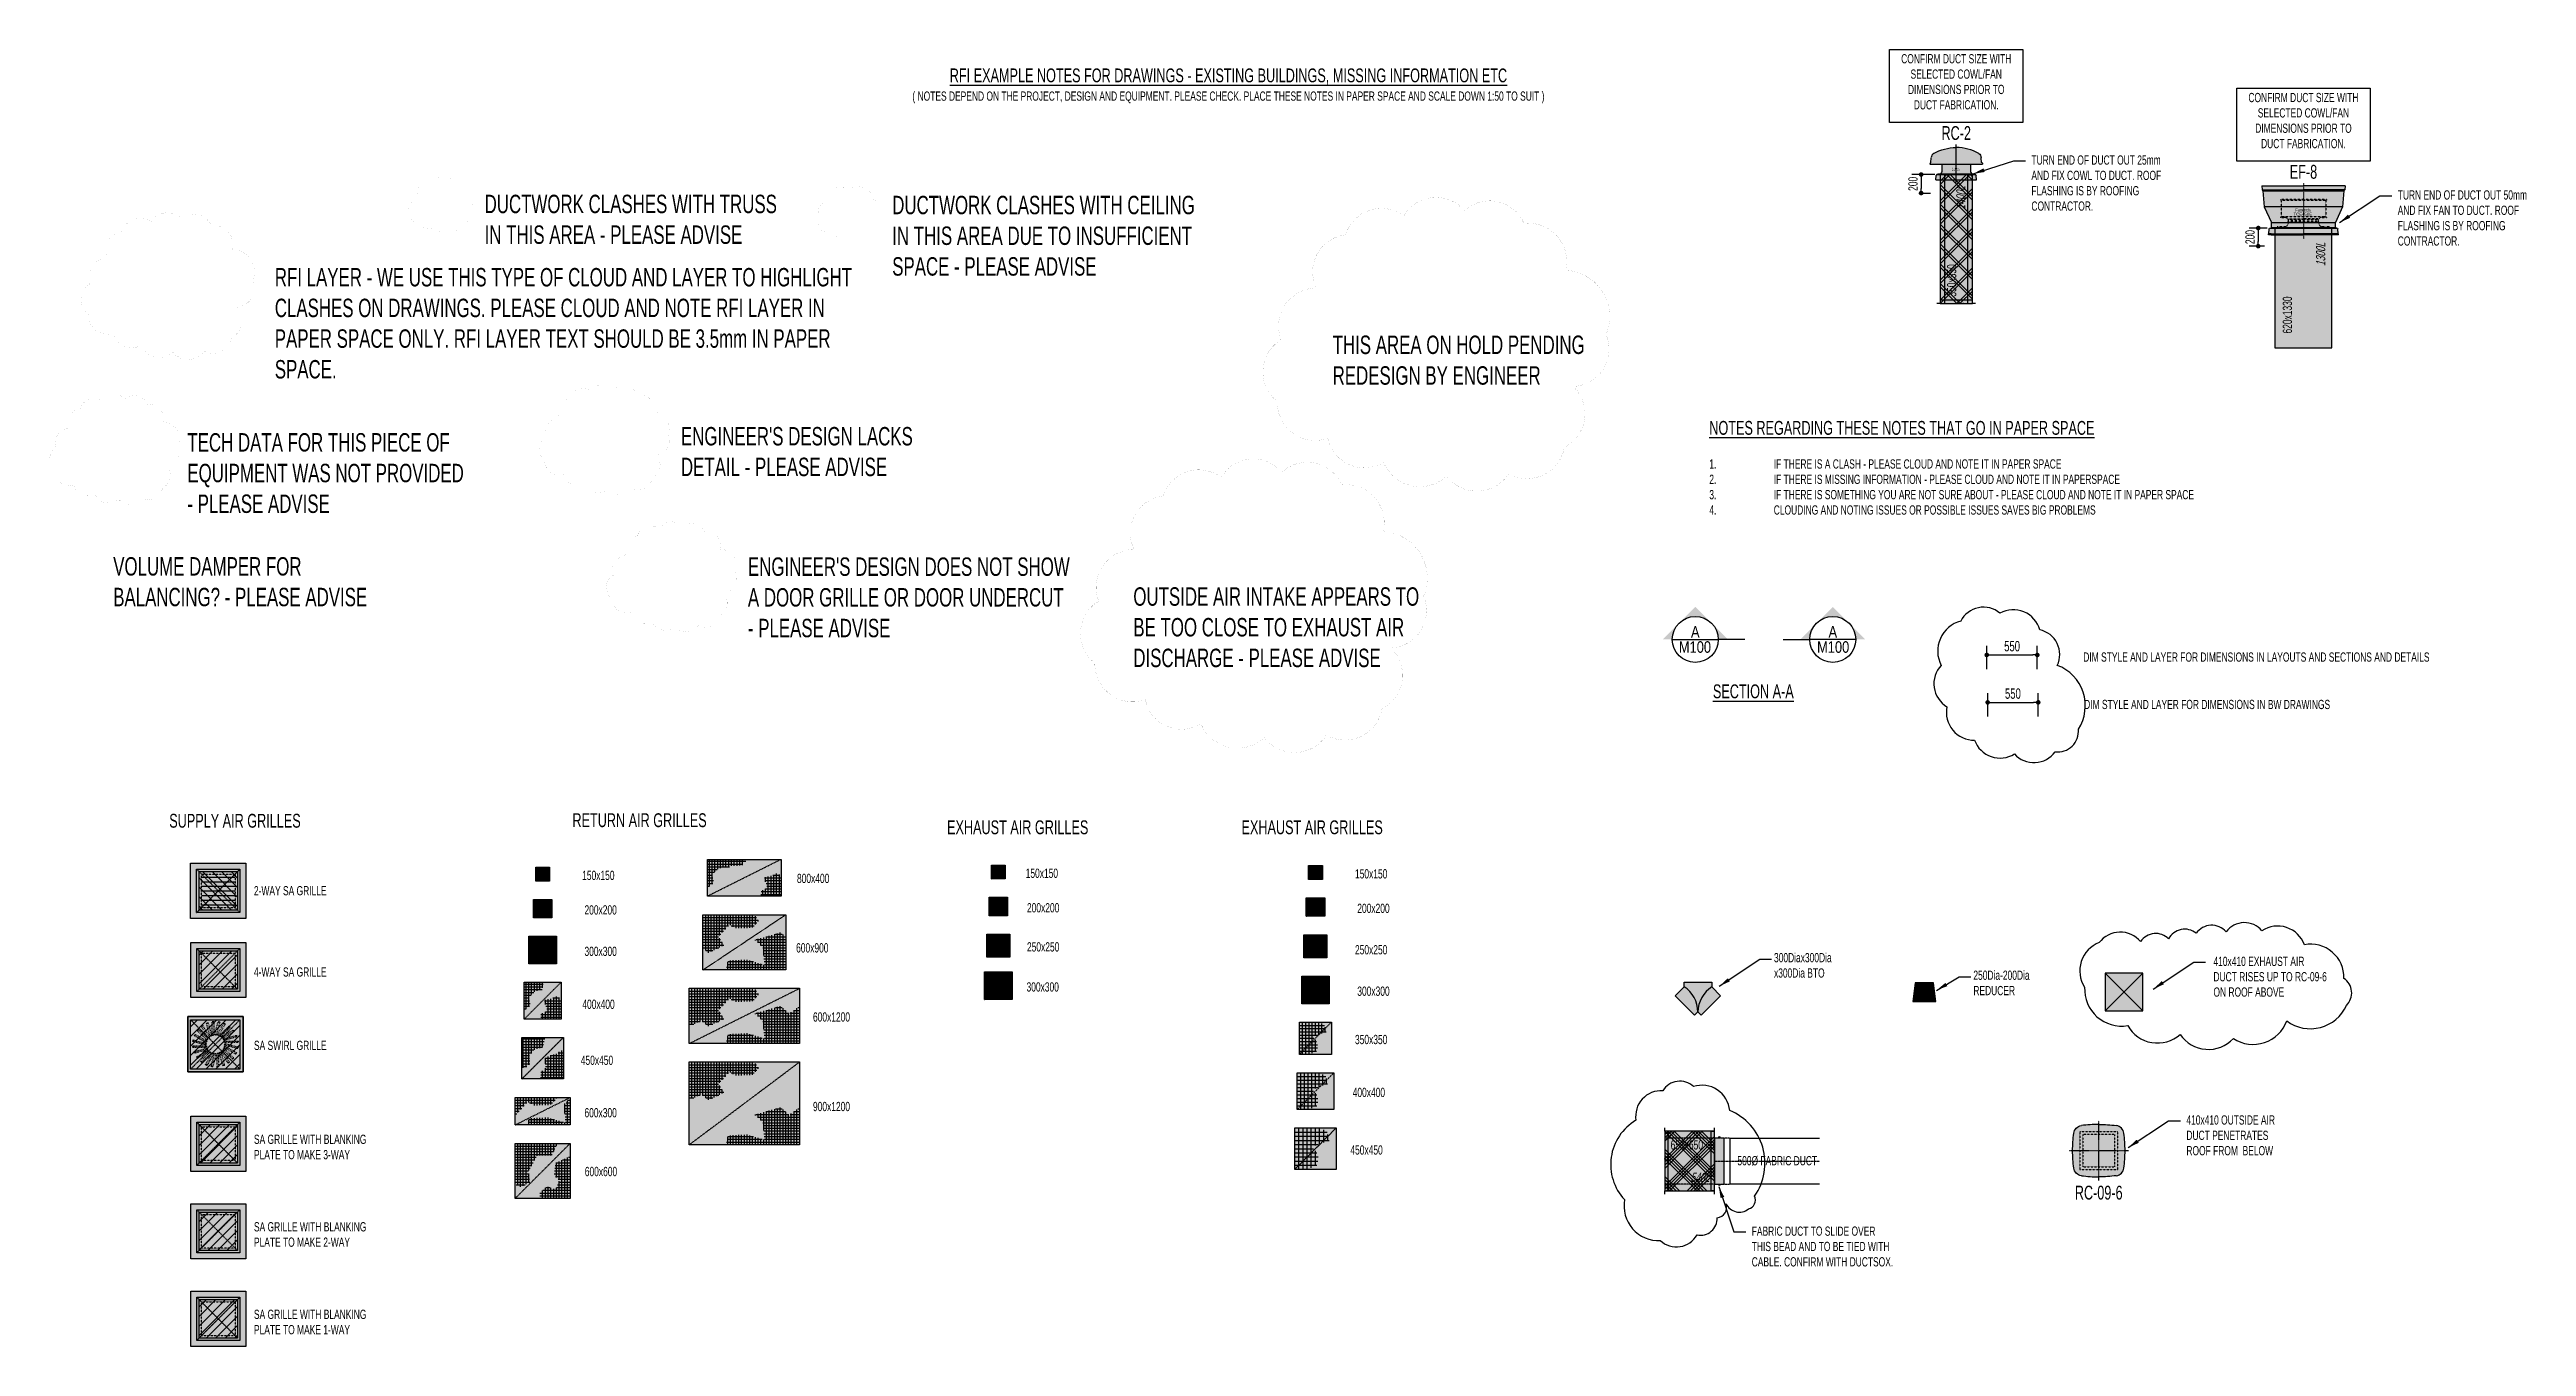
# Model space of a CAD drawing. Header units: millimetres. Extents: x 141 to 153906, y 19826 to 64501.
# Drawn here: x 38453 to 65368, y 22445 to 36534 of the extents above; entities that cross this region are included whole.
import ezdxf
from ezdxf.enums import TextEntityAlignment as Align

# ---------------------------------------------------------------- set-up
doc = ezdxf.new("R2010")
doc.units = ezdxf.units.MM
for name, pattern in [('CADDSMAN_STYLE3', [11, 6, -2, 1, -2]), ('CADDSMAN_STYLE4', [4, 2, -2]), ('CENTER2', [1.125, 0.75, -0.125, 0.125, -0.125]), ('HD', [3.3, 1.8, -1.5]), ('Ins', [1, 0.5, -0.5]), ('SCEN', [9, 6, -1, 1, -1])]:
    doc.linetypes.add(name, pattern=pattern)
for name, color, linetype in [('BW-Dim', 54, 'Continuous'), ('Hvac-Dim', 7, 'Continuous'), ('Hvac-EAGrille', 32, 'Continuous'), ('Hvac-EAGrilleShade', 42, 'Continuous'), ('Hvac-Equip', 4, 'Continuous'), ('Hvac-Notes', 7, 'Continuous'), ('Hvac-OAGrille', 82, 'Continuous'), ('Hvac-OAGrilleShade', 83, 'Continuous'), ('Hvac-RAGrille', 210, 'Continuous'), ('Hvac-RAGrilleShade', 223, 'Continuous'), ('Hvac-SAGrille', 160, 'Continuous'), ('Hvac-SAGrilleShade', 163, 'Continuous'), ('Hvac-SectionArrow', 3, 'Continuous'), ('Hvac-TextLabel1', 7, 'Continuous'), ('Hvac-TextLabel2', 2, 'Continuous'), ('Hvacduct-ea', 32, 'Continuous'), ('Hvacduct-ea-Shading', 42, 'Continuous'), ('Hvacduct-Flange', 8, 'Continuous'), ('Hvacduct-oa', 82, 'Continuous'), ('Hvacduct-oa-Shading', 83, 'Continuous'), ('Hvacduct-sa', 160, 'Continuous'), ('Hvacduct-sa-Shading', 163, 'Continuous'), ('Hvacduct-Text', 7, 'Continuous'), ('HvacDuctText', 7, 'Continuous'), ('Hvacequip', 4, 'Continuous'), ('Hvacequip-Shading', 254, 'Continuous'), ('HvacequipTag', 7, 'Continuous'), ('Hvacins', 118, 'Continuous'), ('HvacInsulation IN', 118, 'Continuous'), ('Hvactext', 7, 'Continuous'), ('RFI Layer', 240, 'Continuous')]:
    doc.layers.add(name, color=color, linetype=linetype)
doc.styles.add('_Arial', font='arial.ttf')
doc.styles.add('Arial', font='ARIALN.TTF', dxfattribs={"width": 0.8})
doc.styles.add('Arial Narrow_1', font='ARIALN.TTF', dxfattribs={"height": 250})
doc.styles.add('HVACS', font='ARIALN.TTF', dxfattribs={"width": 0.8})
doc.styles.add('HVACSI', font='ARIALN.TTF', dxfattribs={"width": 0.8, "oblique": 15})
doc.dimstyles.new('ISO-25', dxfattribs={"dimtxt": 2.5, "dimasz": 2.5, "dimexe": 1.25, "dimexo": 0.625, "dimtad": 1, "dimtxsty": 'Standard', "dimcen": 2.5, "dimadec": 0, "dimazin": 0, "dimtfac": 1, "dimtmove": 0, "dimatfit": 3, "dimfxl": 1, "dimarcsym": 0})
doc.dimstyles.new('Standard 100', dxfattribs={"dimscale": 50, "dimtxt": 2, "dimasz": 1, "dimexe": 2, "dimexo": 0.63, "dimgap": 0.63, "dimtad": 1, "dimdec": 0, "dimrnd": 5, "dimzin": 0, "dimdsep": 46, "dimtxsty": 'Arial', "dimblk": 'DOT', "dimcen": 0.09, "dimclrd": 1, "dimclre": 1, "dimclrt": 256, "dimadec": 0, "dimazin": 0, "dimtfac": 1, "dimtdec": 0, "dimtofl": 0, "dimtmove": 0, "dimatfit": 3, "dimfxl": 1, "dimtolj": 1, "dimtzin": 0, "dimarcsym": 0})

msp = doc.modelspace()

# ---------------------------------------------------------------- texts
at = {"layer": 'Hvac-Notes', "style": 'Arial Narrow_1'}
for s, insert, char_height, width, attachment_point in [('{\\H0.869565x;\\W0.8;CONFIRM DUCT SIZE WITH \\PSELECTED COWL/FAN \\PDIMENSIONS PRIOR TO \\PDUCT FABRICATION.}\\W0.8;\\P\\P', (59171.9, 36484.1, 279.5), 115, 5382.733, 2), ('{\\H0.869565x;\\W0.8;CONFIRM DUCT SIZE WITH \\PSELECTED COWL/FAN \\PDIMENSIONS PRIOR TO \\PDUCT FABRICATION.}\\W0.8;\\P\\P', (62945.2, 36062.8, 380), 115, 5382.733, 2), ('\\W0.8;TURN END OF DUCT OUT 25mm \\PAND FIX COWL TO DUCT. ROOF \\PFLASHING IS BY ROOFING \\PCONTRACTOR.\\P\\P', (59989.2, 35383.8, 380), 100, 5382.733, 1), ('\\W0.8;TURN END OF DUCT OUT 50mm \\PAND FIX FAN TO DUCT. ROOF \\PFLASHING IS BY ROOFING \\PCONTRACTOR.\\P\\P', (63969.7, 35004.7, 380), 100, 5382.733, 1), ('\\W0.8;410x410 EXHAUST AIR DUCT RISES UP TO RC-09-6 ON ROOF ABOVE', (61967.1, 26678.4, 201), 100, 1242.064, 1), ('\\W0.8000;410x410 OUTSIDE AIR DUCT PENETRATES ROOF FROM  BELOW', (61673.1, 24955.5, 201), 100, 975.028, 1), ('\\W0.8000;FABRIC DUCT TO SLIDE OVER THIS BEAD AND TO BE TIED WITH CABLE. CONFIRM WITH DUCTSOX.', (56949.8, 23747.8, 100.5), 100, 1549.386, 1)]:
    msp.add_mtext(s, dxfattribs=dict(at, insert=insert, char_height=char_height, width=width, attachment_point=attachment_point))
at = {"layer": 'Hvac-Notes', "char_height": 100, "attachment_point": 1, "style": 'Arial Narrow_1'}
for s, insert in [('\\W0.8;DIM STYLE AND LAYER FOR DIMENSIONS IN LAYOUTS AND SECTIONS AND DETAILS', (60552.7, 29984.2, 100.5)), ('\\W0.8;DIM STYLE AND LAYER FOR DIMENSIONS IN BW DRAWINGS', (60562.2, 29469.4))]:
    msp.add_mtext_dynamic_manual_height_columns(s, width=5382.733, gutter_width=1, heights=[0], dxfattribs=dict(at, insert=insert))
at = {"layer": 'Hvac-TextLabel1', "style": 'Arial Narrow_1', "width": 0.8}
for s, p in [('RC-2', (59171.9, 35552.2, 279.5)), ('EF-8', (62945.2, 35130.9, 380))]:
    msp.add_text(s, height=150, dxfattribs=at).set_placement(p, align=Align.CENTER)
at = {"layer": 'Hvac-TextLabel2', "color": 2, "char_height": 175, "attachment_point": 1, "style": 'Arial Narrow_1'}
for s, insert, width in [('\\pxqc;{\\L{\\H0.857143x;\\W0.8;RFI EXAMPLE NOTES FOR DRAWINGS - EXISTING BUILDINGS, MISSING INFORMATION ETC}\\W0.8;\\P}\\C3;\\H0.571429x;\\W0.8;( NOTES DEPEND ON THE PROJECT, DESIGN AND EQUIPMENT. PLEASE CHECK. PLACE THESE NOTES IN PAPER SPACE AND SCALE DOWN 1:50 TO SUIT )', (45851.9, 36328.4, 100.5), 10823.363), ('\\pxql;{\\L{\\H0.857143x;\\W0.8;NOTES REGARDING THESE NOTES THAT GO IN PAPER SPACE}\\W0.8;\\P\\C3;\\H0.571429x;\\P\\pi-3,l4,t4;}\\C3;\\H0.571429x;\\W0.8;1.^IIF THERE IS A CLASH - PLEASE CLOUD AND NOTE IT IN PAPER SPACE\\P2.^IIF THERE IS MISSING INFORMATION - PLEASE CLOUD AND NOTE IT IN PAPERSPACE\\P3.^IIF THERE IS SOMETHING YOU ARE NOT SURE ABOUT - PLEASE CLOUD AND NOTE IT IN PAPER SPACE\\P4.^ICLOUDING AND NOTING ISSUES OR POSSIBLE ISSUES SAVES BIG PROBLEMS', (56489.1, 32499.1, 100.5), 24283.363)]:
    msp.add_mtext(s, dxfattribs=dict(at, insert=insert, width=width))
at = {"layer": 'Hvac-TextLabel2', "insert": (56528, 29636.9, 100.5), "char_height": 150, "attachment_point": 1, "style": 'Arial Narrow_1'}
msp.add_mtext_dynamic_manual_height_columns('\\L\\W0.8;SECTION A-A', width=3067.629, gutter_width=1, heights=[0], dxfattribs=at)
at = {"layer": 'Hvac-TextLabel2', "color": 2, "char_height": 150, "attachment_point": 1, "style": 'Arial Narrow_1'}
for s, insert in [('\\W0.8;SUPPLY AIR GRILLES', (39753.8, 28230.9, 100.5)), ('\\W0.8;RETURN AIR GRILLES', (44135.3, 28237.1, 100.5)), ('\\W0.8;EXHAUST AIR GRILLES', (48206.2, 28160, 100.5)), ('\\W0.8;EXHAUST AIR GRILLES', (51405.8, 28160, 100.5))]:
    msp.add_mtext_dynamic_manual_height_columns(s, width=5382.733, gutter_width=1, heights=[0], dxfattribs=dict(at, insert=insert))
at = {"layer": 'Hvacduct-Text', "style": 'HVACS', "width": 0.8}
for s, p in [('650x650', (56068.7, 24584.5)), ('500%%C FABRIC DUCT', (56794.6, 24412.7))]:
    msp.add_text(s, height=100, dxfattribs=at).set_placement(p)
at = {"layer": 'Hvacduct-Text', "style": 'HVACSI', "oblique": 15, "width": 0.8}
msp.add_text('540L', height=100, dxfattribs=at).set_placement((56284.6, 24232.1))
at = {"layer": 'HvacDuctText', "color": 7, "linetype": 'Continuous', "style": 'Arial Narrow_1', "oblique": 15, "width": 0.8}
for s, p in [('1400L', (59222.6, 34922.4, 279.5)), ('1300L', (63132, 34309.2, 380))]:
    msp.add_text(s, height=100, rotation=90, dxfattribs=at).set_placement(p, align=Align.MIDDLE)
at = {"layer": 'HvacDuctText', "style": 'Arial Narrow_1', "width": 0.8}
for s, p in [('350x350', (59122.6, 34025.6, 279.5)), ('620x1330', (62770, 33650.4, 380))]:
    msp.add_text(s, height=100, rotation=90, dxfattribs=at).set_placement(p, align=Align.MIDDLE)
at = {"layer": 'HvacDuctText', "color": 7, "linetype": 'Continuous', "style": 'Arial Narrow_1', "width": 0.8}
for s, p in [('150x150', (44240.9, 27512.6, 100.5)), ('800x400', (46575.2, 27479.7, 100.5)), ('150x150', (49060.4, 27535.8, 100.5)), ('150x150', (52638.7, 27529.6, 100.5)), ('200x200', (44265.9, 27137.6, 100.5)), ('200x200', (49074.4, 27160.8, 100.5)), ('200x200', (52663.7, 27154.6, 100.5)), ('300x300', (44265.9, 26687.6, 100.5)), ('600x900', (46565.7, 26725.3, 100.5)), ('250x250', (49074.4, 26735.8, 100.5)), ('250x250', (52638.7, 26704.6, 100.5)), ('300x300', (49069.7, 26300.8, 100.5)), ('400x400', (44242.8, 26112.5, 100.5)), ('300x300', (52663.7, 26254.6, 100.5)), ('600x1200', (46749.1, 25974.4, 100.5)), ('450x450', (44225.9, 25504.2, 100.5)), ('350x350', (52638.7, 25729.6, 100.5)), ('600x300', (44265.9, 24933.9, 100.5)), ('900x1200', (46749.1, 25001.7, 100.5)), ('400x400', (52613.7, 25154.6, 100.5)), ('450x450', (52588.7, 24529.6, 100.5)), ('600x600', (44269.4, 24295.4, 100.5))]:
    msp.add_text(s, height=100, dxfattribs=at).set_placement(p)
at = {"layer": 'HvacequipTag', "color": 7, "linetype": 'Continuous', "style": 'HVACS', "width": 0.8}
msp.add_text('RC-09-6', height=150, dxfattribs=at).set_placement((60720.4, 24115.9, 100.5), align=Align.MIDDLE)
at = {"layer": 'Hvactext', "char_height": 100, "attachment_point": 1, "style": 'Arial Narrow_1'}
for s, insert in [('\\W0.8;2-WAY SA GRILLE', (40674.4, 27446.1, 100.5)), ('\\W0.8;4-WAY SA GRILLE', (40674.4, 26563.3, 100.5)), ('\\W0.8;SA SWIRL GRILLE ', (40674.4, 25765.8, 100.5)), ('\\W0.8;SA GRILLE WITH BLANKING\\PPLATE TO MAKE 3-WAY', (40674.4, 24745.6, 100.5)), ('{\\W0.8;SA GRILLE WITH BLANKING\\PPLATE TO MAKE 2-WAY}', (40674.4, 23794.8, 100.5)), ('\\W0.8;SA GRILLE WITH BLANKING\\PPLATE TO MAKE 1-WAY', (40674.4, 22844, 100.5))]:
    msp.add_mtext_dynamic_manual_height_columns(s, width=5382.733, gutter_width=1, heights=[0], dxfattribs=dict(at, insert=insert))
at = {"layer": 'Hvactext', "char_height": 100, "width": 5382.733, "attachment_point": 1, "style": 'Arial Narrow_1'}
for s, insert in [('\\W0.8;300Diax300Dia\\Px300Dia BTO\\P', (57192, 26718.8, 100.5)), ('\\W0.8;250Dia-200Dia\\PREDUCER\\P', (59358.2, 26527.9, 100.5))]:
    msp.add_mtext(s, dxfattribs=dict(at, insert=insert))
at = {"layer": 'RFI Layer', "char_height": 200, "attachment_point": 1, "style": 'Arial Narrow_1'}
for s, width, insert in [('\\W0.8;DUCTWORK CLASHES WITH TRUSS\\PIN THIS AREA - PLEASE ADVISE', 5382.733, (43181, 34956.8, 100.5)), ('\\W0.8;DUCTWORK CLASHES WITH CEILING\\PIN THIS AREA DUE TO INSUFFICIENT\\PSPACE - PLEASE ADVISE', 5382.733, (47610.1, 34945, 100.5)), ('{\\W0.8;RFI LAYER - WE USE THIS TYPE OF CLOUD AND LAYER TO HIGHLIGHT\\PCLASHES ON DRAWINGS. PLEASE CLOUD AND NOTE RFI LAYER IN\\PPAPER SPACE ONLY. RFI LAYER TEXT SHOULD BE 3.5mm IN PAPER \\PSPACE. }', 6987.014, (40901, 34160.9, 100.5)), ('\\W0.8;THIS AREA ON HOLD PENDING \\PREDESIGN BY ENGINEER', 5382.733, (52395.8, 33426.7, 100.5)), ('\\W0.8;TECH DATA FOR THIS PIECE OF\\PEQUIPMENT WAS NOT PROVIDED \\P- PLEASE ADVISE', 5382.733, (39950.9, 32366.9, 100.5)), ("\\W0.8;ENGINEER'S DESIGN LACKS \\PDETAIL - PLEASE ADVISE", 5382.733, (45314.2, 32433.5, 100.5)), ('\\W0.8;VOLUME DAMPER FOR \\PBALANCING? - PLEASE ADVISE', 5382.733, (39145.1, 31019.8, 100.5)), ("\\W0.8;ENGINEER'S DESIGN DOES NOT SHOW \\PA DOOR GRILLE OR DOOR UNDERCUT \\P- PLEASE ADVISE", 5382.733, (46042, 31016.4, 100.5)), ('\\W0.8;OUTSIDE AIR INTAKE APPEARS TO \\PBE TOO CLOSE TO EXHAUST AIR\\PDISCHARGE - PLEASE ADVISE', 5382.733, (50230, 30692, 100.5))]:
    msp.add_mtext_dynamic_manual_height_columns(s, width=width, gutter_width=1, heights=[0], dxfattribs=dict(at, insert=insert))

# ---------------------------------------------------------------- blocks, each defined once
blk = doc.blocks.new('_Dot')
at = {"color": 0, "linetype": 'ByBlock', "lineweight": -2}
blk.add_line((-0.5, 0), (-1, 0), dxfattribs=at)
at = {"color": 0, "linetype": 'ByBlock', "const_width": 0.5}
blk.add_lwpolyline([(-0.25, 0, 1), (0.25, 0, 1)], format="xyb", close=True, dxfattribs=at)
blk = doc.blocks.new('*D112')
at = {"layer": 'Defpoints', "color": 0, "transparency": 16777216}
for p in [(60053, 29957), (59504, 29770), (60053, 29770)]:
    blk.add_point(p, dxfattribs=at)
at = {"layer": 'Hvac-Dim', "color": 1, "lineweight": -2, "transparency": 16777216}
for p, q in [((59504, 29802), (59504, 30057)), ((59554, 29957), (60003, 29957)), ((60053, 29802), (60053, 30057))]:
    blk.add_line(p, q, dxfattribs=at)
at = {"layer": 'Hvac-Dim', "color": 1, "lineweight": -2, "transparency": 16777216, "xscale": 50, "yscale": 50, "zscale": 50, "rotation": 180}
blk.add_blockref('_Dot', (59504, 29957), dxfattribs=at)
at = {"layer": 'Hvac-Dim', "color": 1, "lineweight": -2, "transparency": 16777216, "xscale": 50, "yscale": 50, "zscale": 50}
blk.add_blockref('_Dot', (60053, 29957), dxfattribs=at)
at = {"layer": 'Hvac-Dim', "transparency": 16777216, "insert": (59779, 30052), "char_height": 112.5, "attachment_point": 5, "style": 'Arial'}
blk.add_mtext('\\A1;\\fArial Narrow|b0|i0;550', dxfattribs=at)
blk = doc.blocks.new('Section Arrow')
at = {"layer": 'Hvac-Notes', "color": 1}
blk.add_line((31792, 10204), (31187, 10204), dxfattribs=at)
at = {"style": '_Arial', "width": 0.8}
for tag, p in [('SECT', (31481, 10318)), ('DWG', (31494, 10089))]:
    blk.add_attdef(tag, text='', height=167, dxfattribs=at).set_placement(p, align=Align.MIDDLE_CENTER)
blk = doc.blocks.new('*D251')
at = {"layer": 'BW-Dim', "color": 1, "lineweight": -2, "transparency": 16777216}
for p, q in [((59514, 29287), (59514, 29542)), ((59564, 29442), (60013, 29442)), ((60063, 29287), (60063, 29542))]:
    blk.add_line(p, q, dxfattribs=at)
at = {"layer": 'Defpoints', "color": 0, "transparency": 16777216}
for p in [(60063, 29442), (59514, 29255), (60063, 29255)]:
    blk.add_point(p, dxfattribs=at)
at = {"layer": 'BW-Dim', "color": 1, "lineweight": -2, "transparency": 16777216, "xscale": 50, "yscale": 50, "zscale": 50, "rotation": 180}
blk.add_blockref('_Dot', (59514, 29442), dxfattribs=at)
at = {"layer": 'BW-Dim', "color": 1, "lineweight": -2, "transparency": 16777216, "xscale": 50, "yscale": 50, "zscale": 50}
blk.add_blockref('_Dot', (60063, 29442), dxfattribs=at)
at = {"layer": 'BW-Dim', "transparency": 16777216, "insert": (59788, 29537), "char_height": 112.5, "attachment_point": 5, "style": 'Arial'}
blk.add_mtext('\\A1;\\fArial Narrow|b0|i0;550', dxfattribs=at)
blk = doc.blocks.new('A$C11512513')
at = {"layer": 'Hvacequip-Shading', "linetype": 'Continuous'}
h = blk.add_hatch(color=256, dxfattribs=at)
h.dxf.hatch_style = 1
h.paths.add_polyline_path([(272, 190, 0.337626), (190, 272, 0.03291), (0, 285, 0.03291), (-190, 272, 0.337626), (-272, 190, 0.03291), (-285, 0, 0.03291), (-272, -190, 0.337626), (-190, -272, 0.03291), (0, -285, 0.03291), (190, -272, 0.337626), (272, -190, 0.03291), (285, 0, 0.03291)])
at = {"color": 1, "linetype": 'CADDSMAN_STYLE3'}
for p, q in [((0, -323), (0, 326)), ((-323, 0), (326, 0))]:
    blk.add_line(p, q, dxfattribs=at)
at = {"color": 0, "linetype": 'CADDSMAN_STYLE4'}
for p, q in [((205, 205), (-205, 205)), ((-205, 205), (-205, -205)), ((-175, 175), (-175, -175)), ((175, 175), (-175, 175)), ((175, -175), (175, 175)), ((205, -205), (205, 205)), ((-205, -205), (205, -205)), ((-175, -175), (175, -175))]:
    blk.add_line(p, q, dxfattribs=at)
at = {"color": 0, "linetype": 'Continuous', "extrusion": (0, 0, -1)}
for centre, radius, start, end in [((177, 177), 96, 7.696, 82.304), ((4, -1161), 1446, 90.1556, 97.696), ((-1161, -4), 1446, 0.1556, 7.696), ((-1161, 4), 1446, 352.304, 359.8444), ((177, -177), 96, 277.696, 352.304), ((4, 1161), 1446, 262.304, 269.8444)]:
    blk.add_arc(centre, radius, start, end, dxfattribs=at)
at = {"color": 0, "linetype": 'Continuous'}
for centre, radius, start, end in [((4, -1161), 1446, 90.1556, 97.696), ((177, 177), 96, 7.696, 82.304), ((-1161, -4), 1446, 0.1556, 7.696), ((-1161, 4), 1446, 352.304, 359.8444), ((177, -177), 96, 277.696, 352.304), ((4, 1161), 1446, 262.304, 269.8444)]:
    blk.add_arc(centre, radius, start, end, dxfattribs=at)
blk = doc.blocks.new('*U268')
at = {"layer": 'Hvac-Equip', "linetype": 'Continuous'}
blk.add_blockref('A$C11512513', (0, -1), dxfattribs=at)
blk = doc.blocks.new('*U267')
at = {"layer": 'Hvacduct-oa-Shading'}
h = blk.add_hatch(color=256, dxfattribs=at)
h.dxf.hatch_style = 1
h.paths.add_polyline_path([(0, 0), (588, 0), (588, 586), (0, 586)])
at = {"color": 0}
blk.add_lwpolyline([(0, 0), (588, 0), (588, 586), (0, 586)], close=True, dxfattribs=at)
at = {"color": 8}
blk.add_solid([(0, 586), (0, 0), (140, 85), (588, 0)], dxfattribs=at)
at = {"layer": 'Hvacduct-sa', "color": 1}
for p, q in [((0, 0), (588, 586)), ((0, 586), (588, 0))]:
    blk.add_line(p, q, dxfattribs=at)
blk = doc.blocks.new('Diffuser 2-Way')
at = {"layer": 'Hvac-SAGrille'}
h = blk.add_hatch(dxfattribs=at)
h.set_pattern_fill('U', color=8, scale=73.043478, angle=135, style=0, pattern_type=0)
h.set_pattern_definition([(135, (43973.736, -517232.77), (-51.649539, -51.649539), [])])
h.paths.add_polyline_path([(-91, 91), (-508, 91), (-508, 509), (-91, 509)])
at = {"layer": 'Hvac-SAGrilleShade'}
blk.add_hatch(color=256, dxfattribs=at).paths.add_polyline_path([(-600, 0), (0, 0), (0, 600), (-600, 600)])
at = {"layer": 'Hvac-SAGrille', "color": 1, "linetype": 'HD'}
for p, q in [((-535, 535), (-65, 65)), ((-535, 65), (-65, 535))]:
    blk.add_line(p, q, dxfattribs=at)
at = {"layer": 'Hvac-SAGrille', "color": 1, "linetype": 'Continuous'}
for p, q in [((-483, 450), (-117, 450)), ((-483, 400), (-117, 400)), ((-483, 350), (-117, 350)), ((-483, 300), (-117, 300)), ((-483, 250), (-117, 250)), ((-483, 200), (-117, 200)), ((-483, 150), (-117, 150))]:
    blk.add_line(p, q, dxfattribs=at)
at = {"layer": 'Hvac-SAGrille'}
blk.add_lwpolyline([(0, 0), (-600, 0), (-600, 600), (0, 600)], close=True, dxfattribs=at)
at = {"layer": 'Hvac-SAGrille', "color": 1}
blk.add_lwpolyline([(-65, 65), (-535, 65), (-535, 535), (-65, 535)], close=True, dxfattribs=at)
at = {"layer": 'Hvac-SAGrille', "color": 4}
blk.add_lwpolyline([(-91, 91), (-509, 91), (-509, 509), (-91, 509)], close=True, dxfattribs=at)
at = {"layer": 'Hvac-SAGrille', "color": 8, "linetype": 'HD'}
blk.add_lwpolyline([(-117, 117), (-483, 117), (-483, 483), (-117, 483)], close=True, dxfattribs=at)
blk = doc.blocks.new('*X273')
at = {"color": 0}
for p, q in [((24020, 24158), (24750, 24158)), ((24020, 24128), (24771, 24128)), ((24020, 24098), (24755, 24098)), ((24020, 24068), (24448, 24068)), ((24020, 24038), (24420, 24038)), ((24020, 24008), (24392, 24008)), ((24020, 23978), (24364, 23978)), ((24050, 23790), (24050, 24188)), ((24080, 23803), (24080, 24188)), ((24110, 23816), (24110, 24188)), ((24140, 23829), (24140, 24188)), ((24170, 23824), (24170, 24188)), ((24200, 23799), (24200, 24188)), ((24230, 23776), (24230, 24188)), ((24260, 23790), (24260, 24188)), ((24290, 23804), (24290, 24188)), ((24320, 23818), (24320, 24188)), ((24350, 23963), (24350, 24188)), ((24380, 23995), (24380, 24188)), ((24410, 24027), (24410, 24188)), ((24440, 24060), (24440, 24188)), ((24470, 24073), (24470, 24188)), ((24478, 24068), (24727, 24068)), ((24500, 24056), (24500, 24188)), ((24530, 24041), (24530, 24188)), ((24560, 24042), (24560, 24188)), ((24590, 24042), (24590, 24188)), ((24620, 24043), (24620, 24188)), ((24650, 24044), (24650, 24188)), ((24680, 24045), (24680, 24188)), ((24710, 24049), (24710, 24188)), ((24740, 24082), (24740, 24174)), ((24770, 24114), (24770, 24131)), ((24890, 23588), (24890, 23959)), ((24920, 23588), (24920, 23968)), ((24950, 23588), (24950, 23976)), ((24957, 23978), (25032, 23978)), ((24980, 23588), (24980, 23985)), ((25010, 23588), (25010, 23993)), ((25040, 23588), (25040, 23972)), ((25190, 23588), (25190, 23971)), ((25201, 23978), (25220, 23978)), ((24020, 23948), (24340, 23948)), ((24020, 23918), (24359, 23918)), ((24020, 23888), (24378, 23888)), ((24020, 23858), (24397, 23858)), ((24020, 23828), (24139, 23828)), ((24020, 23798), (24069, 23798)), ((24165, 23828), (24342, 23828)), ((24200, 23798), (24278, 23798)), ((24350, 23832), (24350, 23933)), ((24380, 23846), (24380, 23886)), ((24470, 23588), (24470, 23691)), ((24500, 23588), (24500, 23692)), ((24530, 23588), (24530, 23694)), ((24560, 23588), (24560, 23695)), ((24590, 23588), (24590, 23697)), ((24620, 23588), (24620, 23698)), ((24650, 23588), (24650, 23699)), ((24680, 23588), (24680, 23690)), ((24740, 23907), (24740, 23916)), ((24748, 23918), (25103, 23918)), ((24762, 23888), (25220, 23888)), ((24770, 23882), (24770, 23925)), ((24797, 23858), (25220, 23858)), ((24800, 23856), (24800, 23933)), ((24822, 23828), (25220, 23828)), ((24824, 23798), (25220, 23798)), ((24827, 23768), (25220, 23768)), ((24830, 23744), (24830, 23942)), ((24830, 23738), (25220, 23738)), ((24833, 23708), (25220, 23708)), ((24852, 23948), (25067, 23948)), ((24860, 23588), (24860, 23951)), ((25070, 23588), (25070, 23947)), ((25100, 23588), (25100, 23921)), ((25115, 23918), (25220, 23918)), ((25130, 23588), (25130, 23929)), ((25158, 23948), (25220, 23948)), ((25160, 23588), (25160, 23950)), ((24426, 23618), (25220, 23618)), ((24433, 23648), (24815, 23648)), ((24440, 23588), (24440, 23673)), ((24441, 23678), (24718, 23678)), ((24710, 23588), (24710, 23681)), ((24740, 23588), (24740, 23672)), ((24770, 23588), (24770, 23663)), ((24800, 23588), (24800, 23653)), ((24830, 23588), (24830, 23644)), ((24836, 23678), (25220, 23678)), ((24839, 23648), (25220, 23648))]:
    blk.add_line(p, q, dxfattribs=at)
blk = doc.blocks.new('RA-6X12')
at = {"layer": 'Hvac-RAGrilleShade'}
blk.add_hatch(color=256, dxfattribs=at).paths.add_polyline_path([(0, 600), (0, 0), (1200, 0), (1200, 600)])
at = {"layer": 'Hvac-RAGrille', "color": 1, "linetype": 'HD'}
blk.add_line((0, 0), (1200, 600), dxfattribs=at)
at = {"layer": 'Hvac-RAGrille', "color": 210}
blk.add_lwpolyline([(0, 0), (0, 600), (1200, 600), (1200, 0)], close=True, dxfattribs=at)
at = {"layer": 'Hvac-RAGrille', "color": 8}
blk.add_blockref('*X273', (-24020, -23588), dxfattribs=at)
blk = doc.blocks.new('*X275')
at = {"color": 0}
for p, q in [((60695, 33698), (60942, 33698)), ((60695, 33668), (60938, 33668)), ((60710, 33385), (60710, 33713)), ((60740, 33393), (60740, 33713)), ((60770, 33415), (60770, 33713)), ((60800, 33546), (60800, 33713)), ((60830, 33580), (60830, 33713)), ((60860, 33589), (60860, 33713)), ((60890, 33598), (60890, 33713)), ((60920, 33616), (60920, 33713)), ((60695, 33638), (60928, 33638)), ((60695, 33608), (60917, 33608)), ((60695, 33578), (60825, 33578)), ((60695, 33548), (60801, 33548)), ((60695, 33518), (60778, 33518)), ((60695, 33488), (60776, 33488)), ((60695, 33458), (60779, 33458)), ((60695, 33428), (60782, 33428)), ((60695, 33398), (60747, 33398)), ((60943, 33458), (61145, 33458)), ((60946, 33488), (61145, 33488)), ((60949, 33428), (61145, 33428)), ((60950, 33427), (60950, 33490)), ((60950, 33398), (61145, 33398)), ((60950, 33263), (60950, 33381)), ((60980, 33263), (60980, 33506)), ((61003, 33518), (61145, 33518)), ((61010, 33263), (61010, 33520)), ((61040, 33263), (61040, 33529)), ((61070, 33263), (61070, 33537)), ((61087, 33548), (61145, 33548)), ((61100, 33263), (61100, 33557)), ((61130, 33263), (61130, 33570)), ((60898, 33278), (61145, 33278)), ((60900, 33308), (61145, 33308)), ((60902, 33338), (61145, 33338)), ((60920, 33263), (60920, 33352)), ((60949, 33368), (61145, 33368))]:
    blk.add_line(p, q, dxfattribs=at)
blk = doc.blocks.new('RA-45X45')
at = {"layer": 'Hvac-RAGrilleShade'}
blk.add_hatch(color=256, dxfattribs=at).paths.add_polyline_path([(0, 450), (0, 0), (450, 0), (450, 450)])
at = {"layer": 'Hvac-RAGrille', "color": 1, "linetype": 'HD'}
blk.add_line((0, 0), (450, 450), dxfattribs=at)
at = {"layer": 'Hvac-RAGrille', "color": 210}
blk.add_lwpolyline([(0, 0), (0, 450), (450, 450), (450, 0)], close=True, dxfattribs=at)
at = {"layer": 'Hvac-RAGrille', "color": 8}
blk.add_blockref('*X275', (-60695, -33263), dxfattribs=at)
blk = doc.blocks.new('*X277')
at = {"color": 0}
for p, q in [((56520, 12668), (56727, 12668)), ((56540, 12398), (56540, 12688)), ((56570, 12522), (56570, 12688)), ((56600, 12554), (56600, 12688)), ((56630, 12585), (56630, 12688)), ((56660, 12594), (56660, 12688)), ((56690, 12602), (56690, 12688)), ((56720, 12628), (56720, 12688)), ((56520, 12638), (56722, 12638)), ((56520, 12608), (56713, 12608)), ((56520, 12578), (56624, 12578)), ((56520, 12548), (56595, 12548)), ((56520, 12518), (56570, 12518)), ((56520, 12488), (56576, 12488)), ((56520, 12458), (56583, 12458)), ((56520, 12428), (56578, 12428)), ((56520, 12398), (56540, 12398)), ((56570, 12422), (56570, 12518)), ((56739, 12488), (56920, 12488)), ((56747, 12458), (56920, 12458)), ((56750, 12447), (56750, 12497)), ((56755, 12428), (56920, 12428)), ((56764, 12398), (56920, 12398)), ((56780, 12288), (56780, 12503)), ((56810, 12288), (56810, 12509)), ((56831, 12518), (56904, 12518)), ((56840, 12288), (56840, 12522)), ((56870, 12288), (56870, 12535)), ((56900, 12288), (56900, 12523)), ((56699, 12308), (56920, 12308)), ((56702, 12338), (56920, 12338)), ((56720, 12288), (56720, 12354)), ((56750, 12368), (56920, 12368)), ((56750, 12288), (56750, 12368))]:
    blk.add_line(p, q, dxfattribs=at)
blk = doc.blocks.new('RA-4X4')
at = {"layer": 'Hvac-RAGrilleShade'}
blk.add_hatch(color=256, dxfattribs=at).paths.add_polyline_path([(0, 400), (0, 0), (400, 0), (400, 400)])
at = {"layer": 'Hvac-RAGrille', "color": 1, "linetype": 'HD'}
blk.add_line((0, 0), (400, 400), dxfattribs=at)
at = {"layer": 'Hvac-RAGrille', "color": 210}
blk.add_lwpolyline([(0, 0), (0, 400), (400, 400), (400, 0)], close=True, dxfattribs=at)
at = {"layer": 'Hvac-RAGrille', "color": 8}
blk.add_blockref('*X277', (-56520, -12288), dxfattribs=at)
blk = doc.blocks.new('*X279')
at = {"color": 0}
for p, q in [((57170, 28208), (57405, 28208)), ((57170, 28178), (57413, 28178)), ((57200, 27938), (57200, 28238)), ((57230, 27938), (57230, 28238)), ((57260, 27938), (57260, 28238)), ((57290, 27950), (57290, 28238)), ((57320, 28110), (57320, 28238)), ((57350, 28122), (57350, 28234)), ((57380, 28133), (57380, 28225)), ((57410, 28145), (57410, 28191)), ((57170, 28148), (57419, 28148)), ((57170, 28118), (57341, 28118)), ((57170, 28088), (57305, 28088)), ((57170, 28058), (57331, 28058)), ((57170, 28028), (57340, 28028)), ((57170, 27998), (57338, 27998)), ((57320, 27964), (57320, 28072)), ((57170, 27968), (57330, 27968))]:
    blk.add_line(p, q, dxfattribs=at)
blk = doc.blocks.new('RA-3X3')
at = {"layer": 'Hvac-EAGrilleShade'}
blk.add_hatch(color=256, dxfattribs=at).paths.add_polyline_path([(0, 300), (0, 0), (300, 0), (300, 300)])
at = {"layer": 'Hvac-EAGrille', "color": 1, "linetype": 'HD'}
blk.add_line((0, 0), (300, 300), dxfattribs=at)
at = {"layer": 'Hvac-EAGrille'}
blk.add_lwpolyline([(0, 0), (0, 300), (300, 300), (300, 0)], close=True, dxfattribs=at)
at = {"layer": 'Hvac-EAGrille', "color": 8}
blk.add_blockref('*X279', (-57170, -27938), dxfattribs=at)
blk = doc.blocks.new('600x300 Eggcrate')
at = {"layer": 'Hvac-RAGrilleShade'}
blk.add_hatch(color=256, dxfattribs=at).paths.add_polyline_path([(56008, 15411), (56008, 15111), (56608, 15111), (56608, 15411)])
at = {"layer": 'Hvac-RAGrille', "color": 1, "linetype": 'HD'}
blk.add_line((56008, 15111), (56608, 15411), dxfattribs=at)
at = {"layer": 'Hvac-RAGrille', "color": 8}
for p, q in [((56008, 15381), (56443, 15381)), ((56008, 15351), (56136, 15351)), ((56038, 15246), (56038, 15411)), ((56068, 15278), (56068, 15411)), ((56098, 15310), (56098, 15411)), ((56128, 15343), (56128, 15411)), ((56158, 15356), (56158, 15411)), ((56166, 15351), (56416, 15351)), ((56188, 15339), (56188, 15411)), ((56218, 15324), (56218, 15411)), ((56248, 15324), (56248, 15411)), ((56278, 15325), (56278, 15411)), ((56308, 15326), (56308, 15411)), ((56338, 15327), (56338, 15411)), ((56368, 15328), (56368, 15411)), ((56398, 15332), (56398, 15411)), ((56428, 15365), (56428, 15411)), ((56458, 15400), (56458, 15409)), ((56548, 15237), (56548, 15344)), ((56562, 15351), (56608, 15351)), ((56578, 15381), (56608, 15381)), ((56578, 15111), (56578, 15373)), ((56008, 15321), (56108, 15321)), ((56008, 15291), (56080, 15291)), ((56008, 15261), (56053, 15261)), ((56008, 15231), (56028, 15231)), ((56152, 15141), (56533, 15141)), ((56158, 15111), (56158, 15166)), ((56159, 15171), (56436, 15171)), ((56188, 15111), (56188, 15184)), ((56218, 15111), (56218, 15185)), ((56248, 15111), (56248, 15187)), ((56278, 15111), (56278, 15188)), ((56308, 15111), (56308, 15190)), ((56338, 15111), (56338, 15191)), ((56368, 15111), (56368, 15192)), ((56398, 15111), (56398, 15183)), ((56428, 15111), (56428, 15174)), ((56458, 15111), (56458, 15165)), ((56488, 15111), (56488, 15155)), ((56518, 15111), (56518, 15146)), ((56540, 15321), (56608, 15321)), ((56543, 15291), (56608, 15291)), ((56546, 15261), (56608, 15261)), ((56548, 15231), (56608, 15231)), ((56548, 15111), (56548, 15137)), ((56551, 15201), (56608, 15201)), ((56554, 15171), (56608, 15171)), ((56557, 15141), (56608, 15141))]:
    blk.add_line(p, q, dxfattribs=at)
at = {"layer": 'Hvac-RAGrille', "color": 210}
blk.add_lwpolyline([(56008, 15111), (56008, 15411), (56608, 15411), (56608, 15111)], close=True, dxfattribs=at)
blk = doc.blocks.new('900x600 Eggcrate')
at = {"layer": 'Hvac-RAGrilleShade'}
blk.add_hatch(color=256, dxfattribs=at).paths.add_polyline_path([(0, 600), (0, 0), (900, 0), (900, 600)])
at = {"layer": 'Hvac-RAGrille', "color": 1, "linetype": 'HD'}
blk.add_line((0, 0), (900, 600), dxfattribs=at)
at = {"layer": 'Hvac-RAGrille', "color": 8}
for p, q in [((0, 570), (581, 570)), ((0, 540), (601, 540)), ((30, 211), (30, 600)), ((60, 187), (60, 600)), ((90, 201), (90, 600)), ((120, 215), (120, 600)), ((150, 229), (150, 600)), ((180, 374), (180, 600)), ((210, 407), (210, 600)), ((240, 439), (240, 600)), ((270, 471), (270, 600)), ((300, 485), (300, 600)), ((330, 468), (330, 600)), ((360, 452), (360, 600)), ((390, 453), (390, 600)), ((420, 454), (420, 600)), ((450, 455), (450, 600)), ((480, 455), (480, 600)), ((510, 456), (510, 600)), ((540, 461), (540, 600)), ((570, 493), (570, 585)), ((600, 525), (600, 542)), ((0, 510), (586, 510)), ((0, 480), (278, 480)), ((0, 450), (250, 450)), ((0, 420), (222, 420)), ((0, 390), (195, 390)), ((0, 360), (170, 360)), ((0, 330), (189, 330)), ((0, 300), (209, 300)), ((0, 270), (228, 270)), ((180, 244), (180, 345)), ((210, 258), (210, 298)), ((308, 480), (558, 480)), ((570, 319), (570, 328)), ((578, 330), (900, 330)), ((592, 300), (900, 300)), ((600, 293), (600, 336)), ((627, 270), (900, 270)), ((630, 268), (630, 345)), ((660, 156), (660, 353)), ((683, 360), (898, 360)), ((690, 0), (690, 362)), ((720, 0), (720, 371)), ((750, 0), (750, 379)), ((780, 0), (780, 388)), ((788, 390), (862, 390)), ((810, 0), (810, 396)), ((840, 0), (840, 405)), ((870, 0), (870, 383)), ((0, 240), (172, 240)), ((31, 210), (109, 210)), ((256, 30), (900, 30)), ((264, 60), (645, 60)), ((270, 0), (270, 85)), ((271, 90), (548, 90)), ((300, 0), (300, 102)), ((330, 0), (330, 104)), ((360, 0), (360, 105)), ((390, 0), (390, 107)), ((420, 0), (420, 108)), ((450, 0), (450, 110)), ((480, 0), (480, 111)), ((510, 0), (510, 102)), ((540, 0), (540, 93)), ((570, 0), (570, 83)), ((600, 0), (600, 74)), ((630, 0), (630, 65)), ((652, 240), (900, 240)), ((655, 210), (900, 210)), ((658, 180), (900, 180)), ((660, 0), (660, 56)), ((661, 150), (900, 150)), ((663, 120), (900, 120)), ((666, 90), (900, 90)), ((669, 60), (900, 60))]:
    blk.add_line(p, q, dxfattribs=at)
at = {"layer": 'Hvac-RAGrille', "color": 210}
blk.add_lwpolyline([(0, 0), (0, 600), (900, 600), (900, 0)], close=True, dxfattribs=at)
blk = doc.blocks.new('*X74')
at = {"color": 0}
for p, q in [((74420, 19958), (74868, 19958)), ((74420, 19928), (74854, 19928)), ((74450, 19530), (74450, 19988)), ((74480, 19516), (74480, 19988)), ((74510, 19526), (74510, 19988)), ((74540, 19544), (74540, 19988)), ((74570, 19692), (74570, 19988)), ((74600, 19746), (74600, 19988)), ((74630, 19800), (74630, 19988)), ((74660, 19854), (74660, 19988)), ((74690, 19855), (74690, 19988)), ((74720, 19855), (74720, 19988)), ((74750, 19855), (74750, 19988)), ((74780, 19856), (74780, 19988)), ((74810, 19856), (74810, 19988)), ((74840, 19900), (74840, 19988)), ((74870, 19962), (74870, 19988)), ((74420, 19898), (74839, 19898)), ((74420, 19868), (74825, 19868)), ((74420, 19838), (74651, 19838)), ((74420, 19808), (74634, 19808)), ((74420, 19778), (74618, 19778)), ((74420, 19748), (74601, 19748)), ((74420, 19718), (74584, 19718)), ((74420, 19688), (74568, 19688)), ((74420, 19658), (74570, 19658)), ((74570, 19561), (74570, 19662)), ((74844, 19658), (75020, 19658)), ((74848, 19688), (75020, 19688)), ((74852, 19718), (75020, 19718)), ((74856, 19748), (75020, 19748)), ((74869, 19778), (75020, 19778)), ((74870, 19618), (74870, 19779)), ((74900, 19590), (74900, 19792)), ((74930, 19388), (74930, 19806)), ((74935, 19808), (75020, 19808)), ((74960, 19388), (74960, 19819)), ((74990, 19388), (74990, 19833)), ((75001, 19838), (75020, 19838)), ((74420, 19628), (74574, 19628)), ((74420, 19598), (74578, 19598)), ((74420, 19568), (74582, 19568)), ((74433, 19538), (74530, 19538)), ((74690, 19448), (75020, 19448)), ((74690, 19418), (75020, 19418)), ((74720, 19388), (74720, 19477)), ((74721, 19478), (75020, 19478)), ((74750, 19388), (74750, 19503)), ((74756, 19508), (74801, 19508)), ((74780, 19388), (74780, 19517)), ((74810, 19388), (74810, 19505)), ((74840, 19388), (74840, 19494)), ((74859, 19628), (75020, 19628)), ((74870, 19388), (74870, 19506)), ((74871, 19508), (75020, 19508)), ((74883, 19538), (75020, 19538)), ((74890, 19598), (75020, 19598)), ((74896, 19568), (75020, 19568)), ((74900, 19388), (74900, 19577))]:
    blk.add_line(p, q, dxfattribs=at)
blk = doc.blocks.new('600x600 Eggcrate')
at = {"layer": 'Hvac-RAGrille'}
blk.add_hatch(color=223, dxfattribs=at).paths.add_polyline_path([(0, 600), (0, 0), (600, 0), (600, 600)])
at = {"layer": 'Hvac-RAGrille', "color": 1, "linetype": 'HD'}
blk.add_line((0, 0), (600, 600), dxfattribs=at)
at = {"layer": 'Hvac-RAGrille', "color": 210}
blk.add_lwpolyline([(0, 0), (0, 600), (600, 600), (600, 0)], close=True, dxfattribs=at)
at = {"layer": 'Hvac-RAGrille', "color": 8}
blk.add_blockref('*X74', (-74420, -19388), dxfattribs=at)
blk = doc.blocks.new('800x400 EGC')
at = {"layer": 'Hvac-RAGrilleShade'}
blk.add_hatch(color=256, dxfattribs=at).paths.add_polyline_path([(400, 200), (-400, 200), (-400, -200), (400, -200)])
at = {"layer": 'Hvac-RAGrille', "color": 1, "linetype": 'HD'}
blk.add_line((400, 200), (-400, -200), dxfattribs=at)
at = {"layer": 'Hvac-RAGrille', "color": 8}
for p, q in [((-400, 180), (17, 180)), ((-400, 150), (-26, 150)), ((-400, 120), (-160, 120)), ((-400, 90), (-296, 90)), ((-400, 60), (-325, 60)), ((-400, 30), (-350, 30)), ((-400, 0), (-344, 0)), ((-380, -90), (-380, 200)), ((-350, 34), (-350, 200)), ((-350, -66), (-350, 30)), ((-320, 65), (-320, 200)), ((-290, 96), (-290, 200)), ((-260, 106), (-260, 200)), ((-230, 114), (-230, 200)), ((-200, 114), (-200, 200)), ((-170, 114), (-170, 200)), ((-140, 130), (-140, 200)), ((-110, 132), (-110, 200)), ((-80, 132), (-80, 200)), ((-50, 134), (-50, 200)), ((-20, 137), (-20, 200)), ((219, 0), (400, 0)), ((230, -42), (230, 9)), ((260, -200), (260, 15)), ((290, -200), (290, 21)), ((311, 30), (384, 30)), ((320, -200), (320, 34)), ((350, -200), (350, 47)), ((380, -200), (380, 35)), ((-400, -30), (-337, -30)), ((-400, -60), (-342, -60)), ((-400, -90), (-380, -90)), ((180, -180), (400, -180)), ((182, -150), (400, -150)), ((200, -200), (200, -134)), ((227, -30), (400, -30)), ((230, -200), (230, -120)), ((231, -120), (400, -120)), ((235, -60), (400, -60)), ((244, -90), (400, -90))]:
    blk.add_line(p, q, dxfattribs=at)
at = {"layer": 'Hvac-RAGrille', "color": 210}
blk.add_lwpolyline([(-400, 200), (400, 200), (400, -200), (-400, -200), (-400, 200)], dxfattribs=at)
blk = doc.blocks.new('1200x900')
at = {"layer": 'Hvac-RAGrilleShade'}
blk.add_hatch(color=256, dxfattribs=at).paths.add_polyline_path([(-600, 450), (-600, -450), (600, -450), (600, 450)])
at = {"layer": 'Hvac-RAGrille', "color": 1, "linetype": 'HD'}
blk.add_line((-600, -450), (600, 450), dxfattribs=at)
at = {"layer": 'Hvac-RAGrille', "color": 8}
for p, q in [((-600, 420), (131, 420)), ((-600, 390), (151, 390)), ((-600, 360), (136, 360)), ((-600, 330), (-172, 330)), ((-600, 300), (-200, 300)), ((-600, 270), (-228, 270)), ((-570, 52), (-570, 450)), ((-540, 65), (-540, 450)), ((-510, 78), (-510, 450)), ((-480, 90), (-480, 450)), ((-450, 86), (-450, 450)), ((-420, 61), (-420, 450)), ((-390, 37), (-390, 450)), ((-360, 51), (-360, 450)), ((-330, 65), (-330, 450)), ((-300, 79), (-300, 450)), ((-270, 224), (-270, 450)), ((-240, 257), (-240, 450)), ((-210, 289), (-210, 450)), ((-180, 321), (-180, 450)), ((-150, 335), (-150, 450)), ((-142, 330), (108, 330)), ((-120, 318), (-120, 450)), ((-90, 302), (-90, 450)), ((-60, 303), (-60, 450)), ((-30, 304), (-30, 450)), ((0, 305), (0, 450)), ((30, 305), (30, 450)), ((60, 306), (60, 450)), ((90, 311), (90, 450)), ((120, 343), (120, 435)), ((150, 375), (150, 392)), ((-600, 240), (-255, 240)), ((-600, 210), (-280, 210)), ((-600, 180), (-261, 180)), ((-600, 150), (-241, 150)), ((-600, 120), (-222, 120)), ((-600, 90), (-481, 90)), ((-600, 60), (-551, 60)), ((-455, 90), (-278, 90)), ((-419, 60), (-341, 60)), ((-270, 94), (-270, 195)), ((-240, 108), (-240, 148)), ((120, -131), (120, -122)), ((128, -120), (484, -120)), ((142, -150), (600, -150)), ((150, -157), (150, -114)), ((177, -180), (600, -180)), ((180, -182), (180, -105)), ((202, -210), (600, -210)), ((205, -240), (600, -240)), ((210, -294), (210, -97)), ((233, -90), (448, -90)), ((240, -450), (240, -88)), ((270, -450), (270, -79)), ((300, -450), (300, -71)), ((330, -450), (330, -62)), ((338, -60), (412, -60)), ((360, -450), (360, -54)), ((390, -450), (390, -45)), ((420, -450), (420, -67)), ((450, -450), (450, -92)), ((480, -450), (480, -117)), ((496, -120), (600, -120)), ((510, -450), (510, -110)), ((538, -90), (600, -90)), ((540, -450), (540, -89)), ((570, -450), (570, -68)), ((581, -60), (600, -60)), ((-194, -420), (600, -420)), ((-186, -390), (195, -390)), ((-180, -450), (-180, -365)), ((-179, -360), (98, -360)), ((-150, -450), (-150, -348)), ((-120, -450), (-120, -346)), ((-90, -450), (-90, -345)), ((-60, -450), (-60, -343)), ((-30, -450), (-30, -342)), ((0, -450), (0, -340)), ((30, -450), (30, -339)), ((60, -450), (60, -348)), ((90, -450), (90, -357)), ((120, -450), (120, -367)), ((150, -450), (150, -376)), ((180, -450), (180, -385)), ((208, -270), (600, -270)), ((210, -450), (210, -394)), ((211, -300), (600, -300)), ((213, -330), (600, -330)), ((216, -360), (600, -360)), ((219, -390), (600, -390))]:
    blk.add_line(p, q, dxfattribs=at)
at = {"layer": 'Hvac-RAGrille'}
blk.add_lwpolyline([(-600, -450), (-600, 450), (600, 450), (600, -450)], close=True, dxfattribs=at)
blk = doc.blocks.new('SA Grille')
at = {"layer": 'Hvac-SAGrille'}
blk.add_hatch(color=163, dxfattribs=at).paths.add_polyline_path([(0, 600), (0, 0), (600, 0), (600, 600)])
h = blk.add_hatch(dxfattribs=at)
h.set_pattern_fill('U', color=8, scale=73.043478, angle=45, style=0, pattern_type=0)
h.set_pattern_definition([(45, (-517232.77, -43973.01), (-51.649539, 51.649539), [])])
h.paths.add_polyline_path([(91, 509), (91, 91), (509, 91), (509, 509)])
at = {"layer": 'Hvac-SAGrille', "color": 1, "linetype": 'HD'}
for p, q in [((65, 535), (509, 91)), ((65, 65), (535, 535))]:
    blk.add_line(p, q, dxfattribs=at)
at = {"layer": 'Hvac-SAGrille'}
blk.add_lwpolyline([(0, 0), (0, 600), (600, 600), (600, 0)], close=True, dxfattribs=at)
at = {"layer": 'Hvac-SAGrille', "color": 1}
blk.add_lwpolyline([(65, 65), (65, 535), (535, 535), (535, 65)], close=True, dxfattribs=at)
at = {"layer": 'Hvac-SAGrille', "color": 4}
blk.add_lwpolyline([(91, 91), (91, 509), (509, 509), (509, 91)], close=True, dxfattribs=at)
at = {"layer": 'Hvac-SAGrille', "color": 8, "linetype": 'HD'}
blk.add_lwpolyline([(117, 117), (117, 483), (483, 483), (483, 117)], close=True, dxfattribs=at)
blk = doc.blocks.new('Swirl Diffuser')
at = {"layer": 'Hvac-SAGrille'}
blk.add_hatch(color=163, dxfattribs=at).paths.add_polyline_path([(0, 595), (-595, 595), (-595, 0), (0, 0)])
h = blk.add_hatch(dxfattribs=at)
h.set_pattern_fill('U', color=8, scale=73.043478, angle=45, style=0, pattern_type=0)
h.set_pattern_definition([(45, (31802.42, -18613.85), (-51.64954, 51.64954), [])])
h.paths.add_polyline_path([(-35, 560), (-35, 30), (-565, 30), (-565, 560)])
for p, q in [((-595, 595), (0, 595)), ((-595, 0), (-595, 595)), ((-595, 595), (-595, 0)), ((0, 595), (-595, 595)), ((0, 595), (0, 0)), ((0, 0), (0, 595)), ((0, 0), (-595, 0)), ((-595, 0), (0, 0))]:
    blk.add_line(p, q, dxfattribs=at)
at = {"layer": 'Hvac-SAGrille', "color": 1, "linetype": 'HD'}
for p, q in [((-565, 560), (-35, 30)), ((-35, 560), (-565, 30))]:
    blk.add_line(p, q, dxfattribs=at)
at = {"layer": 'Hvac-SAGrille', "color": 8, "linetype": 'HD', "ltscale": 5}
for p, q in [((-333, 538), (-315, 538)), ((-315, 535), (-333, 535)), ((-332, 395), (-332, 541)), ((-332, 541), (-315, 541)), ((-315, 539), (-332, 539)), ((-327, 539), (-327, 538)), ((-320, 538), (-320, 539)), ((-315, 541), (-315, 395)), ((-306, 400), (-268, 542)), ((-251, 537), (-289, 396)), ((-252, 532), (-270, 536)), ((-252, 535), (-269, 540)), ((-269, 539), (-252, 534)), ((-268, 542), (-251, 537)), ((-263, 538), (-263, 538)), ((-257, 536), (-257, 537)), ((-542, 327), (-537, 344)), ((-400, 289), (-542, 327)), ((-541, 280), (-395, 280)), ((-541, 263), (-541, 280)), ((-535, 343), (-540, 326)), ((-539, 326), (-534, 343)), ((-539, 280), (-539, 263)), ((-538, 275), (-539, 275)), ((-539, 268), (-538, 268)), ((-538, 332), (-538, 332)), ((-538, 262), (-538, 280)), ((-537, 344), (-396, 306)), ((-536, 338), (-537, 338)), ((-532, 343), (-536, 325)), ((-535, 280), (-535, 262)), ((-526, 389), (-517, 404)), ((-399, 316), (-526, 389)), ((-515, 403), (-524, 388)), ((-523, 387), (-514, 403)), ((-512, 402), (-521, 386)), ((-521, 393), (-521, 393)), ((-517, 398), (-518, 398)), ((-517, 404), (-390, 331)), ((-494, 445), (-482, 457)), ((-391, 342), (-494, 445)), ((-480, 456), (-493, 444)), ((-492, 443), (-480, 456)), ((-478, 454), (-491, 441)), ((-489, 448), (-488, 447)), ((-484, 451), (-485, 452)), ((-482, 457), (-378, 354)), ((-449, 491), (-434, 500)), ((-433, 498), (-449, 489)), ((-376, 364), (-449, 491)), ((-448, 488), (-433, 497)), ((-431, 495), (-447, 486)), ((-444, 492), (-443, 491)), ((-438, 494), (-438, 495)), ((-434, 500), (-361, 373)), ((-406, 290), (-401, 308)), ((-404, 318), (-395, 334)), ((-398, 307), (-403, 290)), ((-393, 333), (-402, 317)), ((-402, 289), (-398, 307)), ((-402, 295), (-401, 295)), ((-401, 317), (-392, 332)), ((-396, 306), (-400, 289)), ((-399, 301), (-400, 301)), ((-400, 262), (-400, 280)), ((-390, 331), (-399, 316)), ((-399, 322), (-398, 322)), ((-397, 280), (-397, 262)), ((-397, 263), (-397, 280)), ((-397, 275), (-397, 275)), ((-397, 268), (-397, 268)), ((-395, 327), (-396, 328)), ((-395, 345), (-382, 358)), ((-395, 280), (-395, 263)), ((-394, 524), (-377, 528)), ((-394, 521), (-376, 526)), ((-377, 526), (-394, 522)), ((-356, 382), (-394, 524)), ((-376, 523), (-393, 518)), ((-380, 356), (-393, 343)), ((-392, 343), (-380, 355)), ((-378, 354), (-391, 342)), ((-389, 348), (-388, 347)), ((-388, 523), (-388, 522)), ((-384, 351), (-384, 352)), ((-382, 524), (-382, 525)), ((-379, 369), (-364, 378)), ((-362, 376), (-378, 367)), ((-377, 528), (-339, 387)), ((-377, 366), (-362, 375)), ((-361, 373), (-376, 364)), ((-373, 369), (-372, 369)), ((-367, 372), (-367, 373)), ((-358, 388), (-341, 392)), ((-340, 390), (-357, 385)), ((-357, 384), (-340, 389)), ((-339, 387), (-356, 382)), ((-352, 387), (-351, 386)), ((-345, 387), (-346, 388)), ((-333, 400), (-315, 400)), ((-315, 397), (-333, 397)), ((-332, 397), (-315, 397)), ((-315, 395), (-332, 395)), ((-327, 397), (-327, 397)), ((-320, 397), (-320, 397)), ((-306, 402), (-288, 398)), ((-289, 396), (-306, 400)), ((-305, 406), (-287, 401)), ((-288, 398), (-305, 403)), ((-300, 402), (-300, 401)), ((-294, 399), (-294, 400)), ((-279, 399), (-206, 526)), ((-264, 390), (-279, 399)), ((-262, 393), (-278, 402)), ((-278, 401), (-263, 392)), ((-277, 404), (-261, 395)), ((-273, 399), (-273, 398)), ((-268, 395), (-267, 396)), ((-191, 517), (-264, 390)), ((-253, 391), (-150, 494)), ((-241, 378), (-253, 391)), ((-239, 380), (-252, 393)), ((-252, 392), (-240, 380)), ((-250, 395), (-237, 382)), ((-247, 389), (-248, 388)), ((-244, 384), (-243, 384)), ((-138, 482), (-241, 378)), ((-231, 376), (-104, 449)), ((-222, 361), (-231, 376)), ((-229, 377), (-220, 362)), ((-219, 362), (-228, 378)), ((-226, 379), (-217, 364)), ((-226, 373), (-226, 372)), ((-223, 367), (-222, 367)), ((-95, 434), (-222, 361)), ((-213, 356), (-71, 394)), ((-208, 339), (-213, 356)), ((-211, 357), (-206, 340)), ((-205, 340), (-210, 357)), ((-193, 512), (-209, 521)), ((-208, 352), (-209, 351)), ((-208, 523), (-192, 514)), ((-67, 377), (-208, 339)), ((-208, 345), (-207, 346)), ((-192, 515), (-207, 524)), ((-207, 358), (-203, 341)), ((-206, 526), (-191, 517)), ((-205, 264), (-196, 279)), ((-194, 278), (-203, 263)), ((-202, 521), (-202, 521)), ((-202, 262), (-193, 278)), ((-200, 315), (-200, 332)), ((-200, 332), (-54, 332)), ((-54, 315), (-200, 315)), ((-191, 277), (-200, 261)), ((-200, 268), (-199, 267)), ((-199, 289), (-195, 306)), ((-58, 251), (-199, 289)), ((-198, 315), (-198, 333)), ((-198, 332), (-198, 315)), ((-198, 327), (-198, 327)), ((-198, 320), (-198, 320)), ((-197, 517), (-197, 518)), ((-193, 306), (-197, 288)), ((-197, 288), (-192, 305)), ((-196, 273), (-197, 273)), ((-196, 294), (-195, 294)), ((-196, 279), (-69, 206)), ((-195, 333), (-195, 315)), ((-195, 306), (-53, 268)), ((-189, 305), (-194, 287)), ((-193, 300), (-194, 300)), ((-141, 478), (-154, 491)), ((-152, 492), (-139, 480)), ((-139, 480), (-151, 493)), ((-150, 494), (-138, 482)), ((-147, 489), (-148, 488)), ((-144, 484), (-143, 485)), ((-100, 431), (-109, 447)), ((-107, 448), (-98, 433)), ((-97, 433), (-106, 449)), ((-104, 449), (-95, 434)), ((-103, 444), (-104, 443)), ((-101, 438), (-100, 438)), ((-72, 376), (-77, 393)), ((-74, 394), (-69, 376)), ((-69, 377), (-73, 394)), ((-72, 388), (-73, 388)), ((-71, 394), (-67, 377)), ((-71, 382), (-70, 382)), ((-63, 252), (-59, 270)), ((-56, 269), (-61, 252)), ((-60, 315), (-60, 333)), ((-60, 252), (-55, 269)), ((-53, 268), (-58, 251)), ((-57, 333), (-57, 315)), ((-56, 327), (-57, 327)), ((-57, 320), (-56, 320)), ((-56, 315), (-56, 332)), ((-54, 332), (-54, 315)), ((-395, 263), (-541, 263)), ((-528, 218), (-387, 256)), ((-524, 201), (-528, 218)), ((-521, 201), (-526, 219)), ((-526, 218), (-522, 201)), ((-524, 213), (-525, 213)), ((-382, 239), (-524, 201)), ((-523, 219), (-518, 202)), ((-523, 207), (-522, 207)), ((-500, 161), (-373, 234)), ((-491, 146), (-500, 161)), ((-498, 162), (-489, 146)), ((-488, 147), (-497, 162)), ((-495, 164), (-486, 148)), ((-494, 157), (-495, 157)), ((-492, 151), (-491, 152)), ((-364, 219), (-491, 146)), ((-457, 113), (-354, 217)), ((-445, 101), (-457, 113)), ((-443, 103), (-456, 115)), ((-456, 115), (-444, 102)), ((-454, 117), (-441, 104)), ((-451, 111), (-452, 110)), ((-448, 106), (-447, 107)), ((-342, 204), (-445, 101)), ((-404, 78), (-331, 205)), ((-389, 69), (-404, 78)), ((-387, 72), (-403, 81)), ((-403, 80), (-388, 71)), ((-402, 83), (-386, 74)), ((-398, 78), (-398, 77)), ((-393, 74), (-393, 74)), ((-388, 237), (-392, 254)), ((-390, 255), (-385, 238)), ((-384, 238), (-389, 255)), ((-316, 196), (-389, 69)), ((-387, 250), (-388, 249)), ((-387, 256), (-382, 239)), ((-387, 243), (-386, 244)), ((-369, 216), (-378, 231)), ((-376, 233), (-367, 217)), ((-366, 218), (-375, 233)), ((-373, 234), (-364, 219)), ((-372, 228), (-373, 228)), ((-369, 222), (-369, 223)), ((-345, 200), (-358, 213)), ((-356, 215), (-343, 202)), ((-343, 203), (-355, 215)), ((-354, 217), (-342, 204)), ((-351, 211), (-352, 211)), ((-348, 206), (-347, 207)), ((-344, 58), (-306, 199)), ((-327, 53), (-344, 58)), ((-343, 63), (-325, 59)), ((-326, 56), (-343, 61)), ((-343, 60), (-326, 55)), ((-338, 59), (-338, 58)), ((-318, 191), (-334, 200)), ((-333, 202), (-317, 193)), ((-317, 194), (-332, 203)), ((-332, 57), (-332, 57)), ((-331, 205), (-316, 196)), ((-327, 200), (-328, 199)), ((-289, 195), (-327, 53)), ((-322, 196), (-322, 197)), ((-290, 189), (-308, 194)), ((-307, 197), (-290, 192)), ((-289, 193), (-307, 197)), ((-306, 199), (-289, 195)), ((-301, 196), (-301, 195)), ((-295, 193), (-295, 194)), ((-280, 54), (-280, 200)), ((-280, 200), (-263, 200)), ((-280, 198), (-262, 198)), ((-263, 198), (-280, 198)), ((-262, 195), (-280, 195)), ((-280, 60), (-262, 60)), ((-262, 57), (-280, 57)), ((-280, 56), (-263, 56)), ((-263, 54), (-280, 54)), ((-275, 198), (-275, 198)), ((-275, 57), (-275, 56)), ((-268, 198), (-268, 198)), ((-268, 56), (-268, 57)), ((-263, 200), (-263, 54)), ((-256, 208), (-239, 213)), ((-218, 67), (-256, 208)), ((-238, 211), (-255, 206)), ((-255, 205), (-238, 210)), ((-237, 207), (-254, 203)), ((-250, 208), (-249, 207)), ((-243, 208), (-244, 209)), ((-239, 213), (-201, 71)), ((-234, 222), (-219, 231)), ((-161, 95), (-234, 222)), ((-218, 229), (-233, 220)), ((-233, 219), (-217, 228)), ((-216, 226), (-231, 217)), ((-228, 223), (-228, 222)), ((-222, 226), (-223, 226)), ((-219, 231), (-146, 104)), ((-219, 72), (-202, 77)), ((-201, 74), (-219, 69)), ((-218, 69), (-201, 73)), ((-201, 71), (-218, 67)), ((-217, 241), (-204, 253)), ((-113, 138), (-217, 241)), ((-215, 239), (-202, 252)), ((-203, 252), (-215, 240)), ((-200, 250), (-213, 237)), ((-213, 71), (-213, 70)), ((-211, 244), (-211, 243)), ((-206, 247), (-207, 248)), ((-207, 72), (-207, 73)), ((-78, 191), (-205, 264)), ((-204, 253), (-101, 150)), ((-164, 100), (-148, 109)), ((-147, 107), (-162, 98)), ((-162, 97), (-146, 106)), ((-146, 104), (-161, 95)), ((-157, 101), (-157, 100)), ((-151, 103), (-152, 104)), ((-117, 141), (-104, 154)), ((-103, 152), (-115, 139)), ((-115, 139), (-102, 151)), ((-101, 150), (-113, 138)), ((-111, 144), (-110, 143)), ((-106, 147), (-107, 148)), ((-83, 193), (-74, 209)), ((-72, 208), (-81, 192)), ((-80, 192), (-71, 207)), ((-69, 206), (-78, 191)), ((-78, 197), (-77, 197)), ((-74, 202), (-74, 202)), ((-59, 257), (-58, 257)), ((-57, 263), (-57, 263))]:
    blk.add_line(p, q, dxfattribs=at)
at = {"layer": 'Hvac-SAGrille', "color": 1}
blk.add_lwpolyline([(-565, 30), (-565, 560), (-35, 560), (-35, 30)], close=True, dxfattribs=at)
blk = doc.blocks.new('150x150 EC')
at = {"layer": 'Hvac-RAGrilleShade'}
blk.add_hatch(color=256, dxfattribs=at).paths.add_polyline_path([(-150, 150), (-150, 0), (0, 0), (0, 150)])
at = {"layer": 'Hvac-RAGrille', "color": 1, "linetype": 'HD'}
blk.add_line((-150, 0), (0, 150), dxfattribs=at)
at = {"layer": 'Hvac-RAGrille'}
blk.add_lwpolyline([(-150, 0), (-150, 150), (0, 150), (0, 0)], close=True, dxfattribs=at)
at = {"layer": 'Hvac-RAGrille', "color": 8, "xscale": 0.5000000000163709, "yscale": 0.5000000000163709, "zscale": 0.5000000000163709}
blk.add_blockref('*X279', (-28735, -13969), dxfattribs=at)
blk = doc.blocks.new('200x200 EC')
at = {"layer": 'Hvac-RAGrilleShade'}
blk.add_hatch(color=256, dxfattribs=at).paths.add_polyline_path([(-200, 200), (-200, 0), (0, 0), (0, 200)])
at = {"layer": 'Hvac-RAGrille', "color": 1, "linetype": 'HD'}
blk.add_line((-200, 0), (0, 200), dxfattribs=at)
at = {"layer": 'Hvac-RAGrille'}
blk.add_lwpolyline([(-200, 0), (-200, 200), (0, 200), (0, 0)], close=True, dxfattribs=at)
at = {"layer": 'Hvac-RAGrille', "color": 8, "xscale": 0.6666666666860692, "yscale": 0.6666666666860692, "zscale": 0.6666666666860692}
blk.add_blockref('*X279', (-38313, -18626), dxfattribs=at)
blk = doc.blocks.new('300x300 EC')
at = {"layer": 'Hvac-RAGrilleShade'}
blk.add_hatch(color=256, dxfattribs=at).paths.add_polyline_path([(-300, 300), (-300, 0), (0, 0), (0, 300)])
at = {"layer": 'Hvac-RAGrille', "color": 1, "linetype": 'HD'}
blk.add_line((-300, 0), (0, 300), dxfattribs=at)
at = {"layer": 'Hvac-RAGrille'}
blk.add_lwpolyline([(-300, 0), (-300, 300), (0, 300), (0, 0)], close=True, dxfattribs=at)
at = {"layer": 'Hvac-RAGrille', "color": 8}
blk.add_blockref('*X279', (-57470, -27938), dxfattribs=at)
blk = doc.blocks.new('300x300 OA')
at = {"layer": 'Hvac-OAGrilleShade'}
blk.add_hatch(color=256, dxfattribs=at).paths.add_polyline_path([(-300, 300), (-300, 0), (0, 0), (0, 300)])
at = {"layer": 'Hvac-OAGrille', "color": 1, "linetype": 'HD'}
blk.add_line((-300, 0), (0, 300), dxfattribs=at)
at = {"layer": 'Hvac-OAGrille'}
blk.add_lwpolyline([(-300, 0), (-300, 300), (0, 300), (0, 0)], close=True, dxfattribs=at)
at = {"layer": 'Hvac-OAGrille', "color": 8}
blk.add_blockref('*X279', (-57470, -27938), dxfattribs=at)
blk = doc.blocks.new('200x200 OA')
at = {"layer": 'Hvac-OAGrilleShade'}
blk.add_hatch(color=256, dxfattribs=at).paths.add_polyline_path([(-200, 200), (-200, 0), (0, 0), (0, 200)])
at = {"layer": 'Hvac-OAGrille', "color": 1, "linetype": 'HD'}
blk.add_line((-200, 0), (0, 200), dxfattribs=at)
at = {"layer": 'Hvac-OAGrille'}
blk.add_lwpolyline([(-200, 0), (-200, 200), (0, 200), (0, 0)], close=True, dxfattribs=at)
at = {"layer": 'Hvac-OAGrille', "color": 8, "xscale": 0.6666666666860692, "yscale": 0.6666666666860692, "zscale": 0.6666666666860692}
blk.add_blockref('*X279', (-38313, -18626), dxfattribs=at)
blk = doc.blocks.new('150x150 OA')
at = {"layer": 'Hvac-OAGrilleShade'}
blk.add_hatch(color=256, dxfattribs=at).paths.add_polyline_path([(-150, 150), (-150, 0), (0, 0), (0, 150)])
at = {"layer": 'Hvac-OAGrille', "color": 1, "linetype": 'HD'}
blk.add_line((-150, 0), (0, 150), dxfattribs=at)
at = {"layer": 'Hvac-OAGrille'}
blk.add_lwpolyline([(-150, 0), (-150, 150), (0, 150), (0, 0)], close=True, dxfattribs=at)
at = {"layer": 'Hvac-OAGrille', "color": 8, "xscale": 0.5000000000163709, "yscale": 0.5000000000163709, "zscale": 0.5000000000163709}
blk.add_blockref('*X279', (-28735, -13969), dxfattribs=at)
blk = doc.blocks.new('*D297')
at = {"layer": 'Defpoints', "color": 0, "transparency": 16777216}
for p in [(62582, 34595), (62454, 34398), (62554, 34398)]:
    blk.add_point(p, dxfattribs=at)
at = {"layer": 'Hvac-Dim', "color": 1, "lineweight": -2, "transparency": 16777216}
for p, q in [((62551, 34595), (62354, 34595)), ((62454, 34545), (62454, 34448)), ((62522, 34398), (62354, 34398))]:
    blk.add_line(p, q, dxfattribs=at)
at = {"layer": 'Hvac-Dim', "color": 1, "lineweight": -2, "transparency": 16777216, "xscale": 50, "yscale": 50, "zscale": 50}
for p, rotation in [((62454, 34595), 90), ((62454, 34398), 270)]:
    blk.add_blockref('_Dot', p, dxfattribs=dict(at, rotation=rotation))
at = {"layer": 'Hvac-Dim', "transparency": 16777216, "insert": (62365, 34497), "char_height": 100, "attachment_point": 5, "rotation": 90, "style": 'Arial'}
blk.add_mtext('\\A1;200', dxfattribs=at)
blk = doc.blocks.new('TCE456 SECTION')
at = {"layer": 'Hvacduct-ea', "linetype": 'Continuous'}
h = blk.add_hatch(color=253, dxfattribs=at)
h.paths.add_polyline_path([(-384, 50), (-385, 40), (-355, 40), (0, 40), (0, 50)])
h.paths.add_polyline_path([(384, 50), (0, 50), (0, 40), (385, 40)])
h.paths.add_polyline_path([(0, 50), (384, 50), (382, 52), (377, 106, 0.373885), (368, 115), (0, 115)])
h.paths.add_polyline_path([(-384, 50), (0, 50), (0, 115), (-368, 115), (-368, 115, 0.373885), (-377, 106), (-382, 52)])
h.paths.add_polyline_path([(-194, 130, -0.118301), (-217, 123), (-272, 120), (0, 120), (0, 175), (-168, 175), (-170, 165, -0.221753)])
h.paths.add_polyline_path([(272, 120), (217, 123, -0.118302), (194, 130, -0.221753), (170, 165), (168, 175), (0, 175), (0, 120), (272, 120)])
h.paths.add_polyline_path([(217, 123), (272, 120), (272, 120), (288, 120), (288, 125, 0.414214), (283, 130), (244, 130), (194, 130), (194, 130, 0.118302)])
h.paths.add_polyline_path([(288, 125), (288, 120), (353, 120), (353, 175), (168, 175), (170, 165, 0.221753), (194, 130), (194, 130), (244, 130), (283, 130, -0.414214)])
h.paths.add_polyline_path([(-353, 120), (-288, 120), (-288, 125, -0.414214), (-283, 130), (-194, 130), (-194, 130, 0.221753), (-170, 165), (-168, 175), (-353, 175), (-353, 120)])
h.paths.add_polyline_path([(-217, 123, 0.118301), (-194, 130), (-194, 130), (-283, 130, 0.414214), (-288, 125), (-288, 120), (-272, 120)])
h.paths.add_polyline_path([(-353, 175), (-168, 175), (-166, 188), (-167, 188), (-167, 193, 0.226541), (-184, 228), (-252, 228), (-252, 233, -0.414214), (-247, 238), (-247, 350), (-431, 350)])
h.paths.add_polyline_path([(-247, 238), (-212, 238), (0, 238), (0, 350), (-247, 350)])
h.paths.add_polyline_path([(0, 238), (212, 238), (247, 238), (247, 350), (0, 350)])
h.paths.add_polyline_path([(247, 350), (431, 350), (446, 525), (0, 525), (0, 428), (252, 428), (252, 423, -0.414214), (247, 418)])
h.paths.add_polyline_path([(247, 350), (247, 418), (0, 418), (0, 350)])
h.paths.add_polyline_path([(-247, 418), (-247, 350), (0, 350), (0, 418)])
h.paths.add_polyline_path([(-252, 423, 0.414214), (-247, 418), (0, 418), (0, 428), (-252, 428)])
h.paths.add_polyline_path([(252, 428), (0, 428), (0, 418), (247, 418, 0.414214), (252, 423)])
h.paths.add_polyline_path([(-247, 350), (-247, 418, -0.414214), (-252, 423), (-252, 428), (0, 428), (0, 525), (-446, 525), (-431, 350)])
h.paths.add_polyline_path([(-446, 525), (0, 525), (0, 535), (-455, 535)])
h.paths.add_polyline_path([(446, 525), (455, 535), (0, 535), (0, 525)])
h.paths.add_polyline_path([(0, 535), (455, 535), (460, 580), (0, 580)])
h.paths.add_polyline_path([(-455, 535), (0, 535), (0, 580), (-460, 580)])
h.paths.add_polyline_path([(167, 188), (166, 188), (168, 175), (353, 175), (431, 350), (247, 350), (247, 238, -0.414214), (252, 233), (252, 228), (184, 228, 0.226541), (167, 193)])
h.paths.add_polyline_path([(247, 238), (212, 238, 0.171573), (184, 228), (252, 228), (252, 233, 0.414214)])
h.paths.add_polyline_path([(163, 207), (166, 188), (167, 188), (167, 193, -0.226541), (184, 228, -0.171573), (212, 238), (0, 238), (0, 217), (162, 217)])
h.paths.add_polyline_path([(162, 217), (0, 217), (0, 207), (163, 207)])
h.paths.add_polyline_path([(166, 188), (163, 207), (0, 207), (0, 188)])
h.paths.add_polyline_path([(0, 188), (0, 175), (168, 175), (166, 188)])
h.paths.add_polyline_path([(0, 175), (0, 188), (-166, 188), (-168, 175)])
h.paths.add_polyline_path([(-163, 207), (-166, 188), (0, 188), (0, 207)])
h.paths.add_polyline_path([(-163, 207), (0, 207), (0, 217), (-162, 217)])
h.paths.add_polyline_path([(-166, 188), (-163, 207), (-162, 217), (0, 217), (0, 238), (-212, 238, -0.171573), (-184, 228, -0.226541), (-167, 193), (-167, 188)])
h.paths.add_polyline_path([(-184, 228, 0.171573), (-212, 238), (-247, 238, 0.414214), (-252, 233), (-252, 228)])
at = {"layer": 'Hvacduct-ea', "color": 32, "linetype": 'Continuous'}
for p, q in [((-460, 580), (-455, 535)), ((-460, 580), (0, 580)), ((460, 580), (0, 580)), ((460, 580), (455, 535)), ((-455, 535), (-446, 525)), ((-446, 525), (-431, 350)), ((-431, 350), (-353, 175)), ((431, 350), (353, 175)), ((446, 525), (431, 350)), ((455, 535), (446, 525)), ((-385, 40), (-384, 50)), ((-355, 40), (-385, 40)), ((-384, 50), (-382, 52)), ((-382, 52), (-377, 106)), ((-368, 115), (368, 115)), ((-355, 40), (0, 40)), ((-353, 120), (-353, 175)), ((385, 40), (0, 40)), ((353, 120), (353, 175)), ((382, 52), (377, 106)), ((384, 50), (382, 52)), ((385, 40), (384, 50))]:
    blk.add_line(p, q, dxfattribs=at)
at = {"layer": 'Hvacduct-ea', "color": 1, "linetype": 'CADDSMAN_STYLE3'}
blk.add_line((0, 610), (0, 0), dxfattribs=at)
at = {"layer": 'Hvacduct-ea', "color": 1, "linetype": 'Continuous'}
for p, q in [((-455, 535), (0, 535)), ((-446, 525), (446, 525)), ((431, 350), (-431, 350)), ((455, 535), (0, 535)), ((-384, 50), (0, 50)), ((-355, 50), (-384, 50)), ((-355, 116), (-272, 120)), ((-355, 116), (-353, 120)), ((-353, 175), (353, 175)), ((-353, 120), (353, 120)), ((-288, 120), (-288, 120)), ((384, 50), (0, 50)), ((368, 115), (272, 120)), ((288, 120), (288, 120))]:
    blk.add_line(p, q, dxfattribs=at)
at = {"layer": 'Hvacduct-ea', "color": 1, "linetype": 'CADDSMAN_STYLE4'}
for p, q in [((-252, 428), (-252, 423)), ((252, 428), (-252, 428)), ((-247, 418), (-247, 238)), ((247, 418), (-247, 418)), ((247, 418), (247, 238)), ((252, 428), (252, 423)), ((-288, 120), (-288, 125)), ((-194, 130), (-283, 130)), ((-272, 120), (-217, 123)), ((-252, 233), (-252, 228)), ((-184, 228), (-252, 228)), ((-212, 238), (-247, 238)), ((212, 238), (-212, 238)), ((-163, 207), (-170, 165)), ((-167, 188), (-167, 193)), ((167, 188), (-167, 188)), ((-162, 217), (-163, 207)), ((-163, 207), (0, 207)), ((-162, 217), (0, 217)), ((162, 217), (0, 217)), ((163, 207), (0, 207)), ((162, 217), (163, 207)), ((163, 207), (170, 165)), ((167, 188), (167, 193)), ((252, 228), (184, 228)), ((244, 130), (194, 130)), ((247, 238), (212, 238)), ((272, 120), (217, 123)), ((283, 130), (244, 130)), ((252, 233), (252, 228)), ((288, 120), (288, 125))]:
    blk.add_line(p, q, dxfattribs=at)
for centre, radius, start, end in [((-247, 423), 5, 180, 270), ((247, 423), 5, 270, 0), ((-283, 125), 5, 90, 180), ((-219, 173), 50, 273, 350), ((247, 233), 5, 0, 90)]:
    blk.add_arc(centre, radius, start, end, dxfattribs=at)
at = {"layer": 'Hvacduct-ea', "color": 32, "linetype": 'Continuous', "extrusion": (0, 0, -1)}
for centre, start, end in [((367, 105), 5, 87), ((-367, 105), 93, 175)]:
    blk.add_arc(centre, 10, start, end, dxfattribs=at)
at = {"layer": 'Hvacduct-ea', "color": 1, "linetype": 'CADDSMAN_STYLE4', "extrusion": (0, 0, -1)}
for centre, radius, start, end in [((247, 233), 5, 0, 90), ((212, 193), 45, 90, 180), ((-212, 193), 45, 0, 90), ((-219, 173), 50, 273, 350), ((-283, 125), 5, 90, 180)]:
    blk.add_arc(centre, radius, start, end, dxfattribs=at)
at = {"layer": 'Hvacduct-ea', "color": 7, "linetype": 'Continuous'}
for s, p in [('TCE456E', (-7, 267)), ('Fantech', (-7, 314))]:
    blk.add_text(s, height=33.8, dxfattribs=at).set_placement(p, align=Align.MIDDLE_CENTER)
blk = doc.blocks.new('*D298')
at = {"layer": 'Defpoints', "color": 0, "transparency": 16777216}
for p in [(58973, 35176), (58734, 34975), (58791, 34975)]:
    blk.add_point(p, dxfattribs=at)
at = {"layer": 'Hvac-Dim', "color": 1, "lineweight": -2, "transparency": 16777216}
for p, q in [((58941, 35176), (58691, 35176)), ((58791, 35126), (58791, 35025)), ((58766, 34975), (58891, 34975))]:
    blk.add_line(p, q, dxfattribs=at)
at = {"layer": 'Hvac-Dim', "color": 1, "lineweight": -2, "transparency": 16777216, "xscale": 50, "yscale": 50, "zscale": 50}
for p, rotation in [((58791, 35176), 90), ((58791, 34975), 270)]:
    blk.add_blockref('_Dot', p, dxfattribs=dict(at, rotation=rotation))
at = {"layer": 'Hvac-Dim', "transparency": 16777216, "insert": (58702, 35075), "char_height": 100, "attachment_point": 5, "rotation": 90, "style": 'Arial'}
blk.add_mtext('\\A1;200', dxfattribs=at)
blk = doc.blocks.new('MV252S Section')
at = {"layer": 'Hvacduct-oa-Shading', "linetype": 'Continuous'}
h = blk.add_hatch(color=253, dxfattribs=at)
h.paths.add_polyline_path([(220, 30), (218, 76, 0.35996), (209, 85, 0.034102), (208, 85), (0, 85), (0, 30)])
h.paths.add_polyline_path([(-208, 85, 0.034102), (-209, 85, 0.35996), (-218, 76), (-220, 30), (0, 30), (0, 85)])
h.paths.add_polyline_path([(-200, 89), (-209, 85), (-209, 85, -0.034102), (-208, 85), (0, 85), (0, 89), (-187, 89)])
h.paths.add_polyline_path([(209, 85), (200, 89), (187, 89), (0, 89), (0, 85), (208, 85, -0.034102), (209, 85)])
h.paths.add_polyline_path([(157, 118), (155, 200), (0, 200), (0, 89), (187, 89, -0.39896)])
h.paths.add_polyline_path([(-155, 200), (-157, 118, -0.39896), (-187, 89), (0, 89), (0, 200)])
h.paths.add_polyline_path([(284, 210), (276, 217), (272, 269), (272, 269, 0.23303), (244, 314), (244, 314, 0.12927), (0, 380), (0, 380), (0, 200), (155, 200), (283, 200), (285, 200)])
h.paths.add_polyline_path([(-244, 314, 0.23303), (-272, 269), (-272, 269), (-276, 217), (-284, 210), (-285, 200), (-283, 200), (-155, 200), (0, 200), (0, 380), (0, 380, 0.12927), (-244, 314)])
at = {"layer": 'Hvacduct-oa', "color": 1, "linetype": 'SCEN'}
blk.add_line((0, 0), (0, 412), dxfattribs=at)
at = {"layer": 'Hvacduct-oa', "color": 82, "linetype": 'Continuous'}
for p, q in [((-284, 210), (-285, 200)), ((-285, 200), (-283, 200)), ((-284, 210), (-276, 217)), ((-283, 200), (285, 200)), ((-276, 217), (-272, 269)), ((-220, 30), (-218, 76)), ((-220, 30), (220, 30)), ((-200, 89), (-209, 85)), ((200, 89), (-200, 89)), ((-155, 200), (-157, 118)), ((155, 200), (157, 118)), ((200, 89), (209, 85)), ((220, 30), (218, 76)), ((276, 217), (272, 269)), ((284, 210), (276, 217)), ((285, 200), (283, 200)), ((284, 210), (285, 200))]:
    blk.add_line(p, q, dxfattribs=at)
at = {"layer": 'Hvacduct-oa', "color": 1, "linetype": 'Continuous'}
blk.add_line((-208, 85), (209, 85), dxfattribs=at)
at = {"layer": 'Hvacduct-oa', "color": 82, "linetype": 'Continuous'}
for centre, radius, start, end in [((-212, 264), 60, 122.5298, 175), ((-2, -118), 498, 60.2581, 89.7213), ((-208, 75), 10, 90, 177), ((187, 119), 30, 183, 270)]:
    blk.add_arc(centre, radius, start, end, dxfattribs=at)
at = {"layer": 'Hvacduct-oa', "color": 82, "linetype": 'Continuous', "extrusion": (0, 0, -1)}
for centre, radius, start, end in [((-2, -118), 498, 60.2581, 89.7213), ((-212, 264), 60, 122.5298, 175), ((187, 119), 30, 183, 270), ((-208, 75), 10, 90, 177)]:
    blk.add_arc(centre, radius, start, end, dxfattribs=at)
at = {"layer": 'Defpoints', "linetype": 'Continuous'}
for s, p in [('MV252S', (0, 131)), ('Fantech', (0, 154))]:
    blk.add_text(s, height=16.2, dxfattribs=at).set_placement(p, align=Align.MIDDLE_CENTER)

# ---------------------------------------------------------------- dimensions: what is measured, and where the dimension line sits
at = {"layer": 'BW-Dim'}
dim = msp.add_linear_dim(base=(60062.7, 29441.9), p1=(59513.7, 29255.3), p2=(60062.7, 29255.3), text='\\fArial Narrow|b0|i0;<>', dimstyle='Standard 100', override={"dimtxt": 2.25, "dimgap": 0.75, "dimtmove": 1}, dxfattribs=at)
dim.commit()
dim.dimension.update_dxf_attribs({"geometry": '*D251', "text_midpoint": (59788.2, 29536.8)})
at = {"layer": 'Hvac-Dim'}
for base, p1, p2, picture, middle in [((58790.9, 34975.2, 179), (58972.6, 35175.6, 279.5), (58734.2, 34975.2), '*D298', (58790.9, 35075.4, 179)), ((62453.5387, 34397.8711, 279.5), (62582.2718, 34595.3788, 380), (62553.5387, 34397.8711, 100.5), '*D297', (62453.5387, 34496.6249, 279.5))]:
    dim = msp.add_linear_dim(base=base, p1=p1, p2=p2, angle=90, dimstyle='Standard 100', override={"dimgap": 0.75, "dimtmove": 1}, dxfattribs=at)
    dim.commit()
    dim.dimension.update_dxf_attribs({"geometry": picture, "text_midpoint": middle, "dimtype": 160})
dim = msp.add_linear_dim(base=(60053.1, 29956.7, 100.5), p1=(59504.1, 29770.2, 100.5), p2=(60053.1, 29770.2, 100.5), text='\\fArial Narrow|b0|i0;<>', dimstyle='Standard 100', override={"dimtxt": 2.25, "dimgap": 0.75, "dimtmove": 1}, dxfattribs=at)
dim.commit()
dim.dimension.update_dxf_attribs({"geometry": '*D112', "text_midpoint": (59778.6, 30051.7, 100.5)})

# ---------------------------------------------------------------- hatches: boundary and pattern name
at = {"layer": 'Hvac-SAGrille'}
h = msp.add_hatch(color=1, dxfattribs=at)
h.dxf.hatch_style = 1
h.paths.add_polyline_path([(40521.7, 24881.4), (40287, 24646.7), (40521.7, 24411.9)])
h = msp.add_hatch(color=1, dxfattribs=at)
h.dxf.hatch_style = 1
h.paths.add_polyline_path([(40052.2, 23930.6), (40287, 23695.9), (40052.2, 23461.1)])
h = msp.add_hatch(color=1, dxfattribs=at)
h.dxf.hatch_style = 1
h.paths.add_polyline_path([(40521.7, 23930.6), (40287, 23695.9), (40521.7, 23461.1)])
h = msp.add_hatch(color=1, dxfattribs=at)
h.dxf.hatch_style = 1
h.paths.add_polyline_path([(40052.2, 22979.8), (40287, 22745.1), (40052.2, 22510.3)])
h = msp.add_hatch(color=1, dxfattribs=at)
h.dxf.hatch_style = 1
h.paths.add_polyline_path([(40521.7, 22979.8), (40287, 22745.1), (40052.2, 22979.8)])
h = msp.add_hatch(color=1, dxfattribs=at)
h.dxf.hatch_style = 1
h.paths.add_polyline_path([(40521.7, 22979.8), (40287, 22745.1), (40521.7, 22510.3)])
at = {"layer": 'Hvac-SectionArrow'}
h = msp.add_hatch(color=4, dxfattribs=at)
h.paths.add_polyline_path([(56160.1, 30302.4, -0.1989124), (56336.6, 30375.5, -0.1989124), (56513.1, 30302.4), (56336.6, 30478.9)])
h.paths.add_polyline_path([(55983.7, 30125.9), (56087, 30125.9, -0.1989124), (56160.1, 30302.4)])
h.paths.add_polyline_path([(56513.1, 30302.4, -0.1989124), (56586.2, 30125.9), (56689.5, 30125.9)])
h = msp.add_hatch(color=4, dxfattribs=at)
h.paths.add_polyline_path([(58007.5, 30302.4, 0.1989124), (57831, 30375.5, 0.1989124), (57654.6, 30302.4), (57831, 30478.9)])
h.paths.add_polyline_path([(58184, 30125.9), (58080.6, 30125.9, 0.1989124), (58007.5, 30302.4)])
h.paths.add_polyline_path([(57654.6, 30302.4, 0.1989124), (57581.5, 30125.9), (57478.1, 30125.9)])
at = {"layer": 'Hvacduct-oa-Shading', "linetype": 'Continuous'}
msp.add_hatch(color=83, dxfattribs=at).paths.add_polyline_path([(59347.6, 33775.6), (59347.6, 35175.6), (58997.6, 35175.6), (58997.6, 33775.6)])
at = {"layer": 'Hvacduct-sa-Shading', "linetype": 'Continuous'}
h = msp.add_hatch(color=163, dxfattribs=at)
h.paths.add_polyline_path([(56364.7, 26078.9, -0.2415365), (56514.7, 26353.1), (56514.7, 26403.1), (56214.7, 26403.1), (56214.7, 26353.1, -0.2533124)])
h.paths.add_polyline_path([(56514.7, 26353.1, 0.2415365), (56364.7, 26078.9), (56400, 26043.5), (56612.1, 26255.6)])
h.paths.add_polyline_path([(56364.7, 26078.9, 0.2533124), (56214.7, 26353.1), (56117.2, 26255.6), (56329.3, 26043.5)])
h = msp.add_hatch(color=163, dxfattribs=at)
h.paths.add_polyline_path([(58926.4, 26393.5), (58826.4, 26393.5), (58826.4, 26193.5), (58951.4, 26193.5)])
h.paths.add_polyline_path([(58726.4, 26393.5), (58701.4, 26193.5), (58826.4, 26193.5), (58826.4, 26393.5)])
at = {"layer": 'Hvacduct-sa-Shading'}
h = msp.add_hatch(color=256, dxfattribs=at)
h.dxf.hatch_style = 2
h.paths.add_polyline_path([(56005.4, 24134), (56545.2, 24134), (56545.2, 24784), (56005.4, 24784)])
h = msp.add_hatch(color=256, dxfattribs=at)
h.dxf.hatch_style = 1
edge = h.paths.add_edge_path()
edge.add_line((56611.8, 24209), (56651.7, 24209))
edge.add_line((56651.7, 24209), (56651.7, 24709))
edge.add_line((56651.7, 24709), (56611.8, 24709))
edge.add_arc((56598.5, 24709), 13.4, 0, 180)
edge.add_line((56585.1, 24709), (56545.2, 24709))
edge.add_line((56545.2, 24709), (56545.2, 24209))
edge.add_line((56545.2, 24209), (56585.1, 24209))
edge.add_arc((56598.5, 24209), 13.4, 180, 360)
at = {"layer": 'HvacInsulation IN'}
h = msp.add_hatch(dxfattribs=at)
h.set_pattern_fill('CONC_EXISTING', color=256, scale=20, style=0)
h.set_pattern_definition([(45, (-37917.55, -112458.78), (-107.76307, 107.76307), []), (45, (-37881.63, -112458.78), (-107.76307, 107.76307), []), (315, (-37917.55, -112458.78), (107.76307, 107.76307), []), (315, (-37881.63, -112458.78), (107.76307, 107.76307), [])])
h.paths.add_polyline_path([(59347.6, 33775.6), (59347.6, 35175.6), (58997.6, 35175.6), (58997.6, 33775.6)])
h = msp.add_hatch(dxfattribs=at)
h.set_pattern_fill('INS75I', color=256, scale=35, style=0, pattern_type=2)
h.set_pattern_definition([(45, (56005.4, 24483.96), (-148.49, 148.49), []), (45, (56040.4, 24483.96), (-148.49, 148.49), []), (45, (56075.4, 24483.96), (-148.49, 148.49), []), (45, (56110.4, 24483.96), (-148.49, 148.49), []), (135, (56005.4, 24483.96), (-148.49, -148.49), []), (135, (56040.4, 24483.96), (-148.49, -148.49), []), (135, (56075.4, 24483.96), (-148.49, -148.49), []), (135, (56110.4, 24483.96), (-148.49, -148.49), [])])
h.paths.add_polyline_path([(56005.4, 24134), (56545.2, 24134), (56545.2, 24784), (56005.4, 24784)])

# ---------------------------------------------------------------- linework, layer by layer
at = {"layer": 'Hvac-Notes', "color": 1}
for points, elevation in [([(58447.3, 36534.1), (59896.5, 36534.1), (59896.5, 35742.3), (58447.3, 35742.3)], 279.5), ([(62220.6, 36112.8), (63669.8, 36112.8), (63669.8, 35321.1), (62220.6, 35321.1)], 380)]:
    msp.add_lwpolyline(points, close=True, dxfattribs=dict(at, elevation=elevation))
at = {"layer": 'Hvac-SectionArrow', "color": 4}
for p, q in [((56874.9, 30125.9, 100.5), (56586.2, 30125.9, 100.5)), ((57292.7, 30125.9, 100.5), (57581.5, 30125.9, 100.5))]:
    msp.add_line(p, q, dxfattribs=at)
for centre in [(56336.6, 30125.9, 100.5), (57831, 30125.9, 100.5)]:
    msp.add_circle(centre, 249.6, dxfattribs=at)
at = {"layer": 'Hvacduct-ea', "color": 32, "linetype": 'Continuous', "elevation": 380, "flags": 128}
msp.add_lwpolyline([(62635.2, 34595.4), (62635.2, 33295.4), (63255.2, 33295.4), (63255.2, 34595.4)], close=True, dxfattribs=at)
at = {"layer": 'Hvacduct-ea-Shading', "color": 42, "linetype": 'Continuous'}
msp.add_solid([(62635.2, 34595.4, 380), (62635.2, 33295.4, 380), (63255.2, 34595.4, 380), (63255.2, 33295.4, 380)], dxfattribs=at)
at = {"layer": 'Hvacduct-Flange', "color": 8, "linetype": 'Continuous', "elevation": 279.5, "flags": 128}
msp.add_lwpolyline([(59382.6, 33775.6), (59347.6, 33775.6), (59347.6, 33810.6), (58997.6, 33810.6), (58997.6, 33775.6), (58962.6, 33775.6)], dxfattribs=at)
at = {"layer": 'Hvacduct-Flange', "color": 160, "linetype": 'Continuous'}
for p in [(59247.6, 33775.6, 279.5), (56005.4, 24484)]:
    msp.add_point(p, dxfattribs=at)
at = {"layer": 'Hvacduct-Flange', "color": 163, "linetype": 'Continuous'}
for p in [(59247.6, 33775.6, 279.5), (56005.4, 24484)]:
    msp.add_point(p, dxfattribs=at)
at = {"layer": 'Hvacduct-oa', "color": 82, "linetype": 'Continuous', "elevation": 279.5, "flags": 128}
msp.add_lwpolyline([(59347.6, 33775.6), (59347.6, 35175.6), (58997.6, 35175.6), (58997.6, 33775.6)], close=True, dxfattribs=at)
at = {"layer": 'Hvacduct-sa', "color": 1, "linetype": 'Ins'}
msp.add_line((58826.4, 26393.5, 100.5), (58826.4, 26193.5, 100.5), dxfattribs=at)
at = {"layer": 'Hvacduct-sa', "color": 160, "linetype": 'Continuous', "elevation": 100.5}
msp.add_lwpolyline([(56214.7, 26353.1), (56214.7, 26403.1), (56514.7, 26403.1), (56514.7, 26353.1), (56612.1, 26255.6), (56400, 26043.5), (56364.7, 26078.9), (56329.3, 26043.5), (56117.2, 26255.6)], close=True, dxfattribs=at)
msp.add_lwpolyline([(58926.4, 26393.5), (58726.4, 26393.5), (58701.4, 26193.5), (58951.4, 26193.5), (58926.4, 26393.5)], dxfattribs=at)
at = {"layer": 'Hvacduct-sa', "color": 8, "linetype": 'Continuous', "flags": 128}
for points in [[(56005.4, 24099), (56005.4, 24134), (56040.4, 24134), (56040.4, 24784), (56005.4, 24784), (56005.4, 24819)], [(56545.2, 24099), (56545.2, 24134), (56510.2, 24134), (56510.2, 24784), (56545.2, 24784), (56545.2, 24819)]]:
    msp.add_lwpolyline(points, dxfattribs=at)
at = {"layer": 'Hvacduct-sa', "linetype": 'Continuous', "flags": 128}
msp.add_lwpolyline([(56005.4, 24134), (56545.2, 24134), (56545.2, 24784), (56005.4, 24784)], close=True, dxfattribs=at)
at = {"layer": 'Hvacduct-sa'}
msp.add_lwpolyline([(56611.8, 24209), (56651.7, 24209), (56651.7, 24709), (56611.8, 24709, 1), (56585.1, 24709), (56545.2, 24709), (56545.2, 24209), (56585.1, 24209, 1)], format="xyb", close=True, dxfattribs=at)
msp.add_lwpolyline([(57685.6, 24209), (56716.7, 24209), (56716.7, 24709), (57685.6, 24709)], dxfattribs=at)
at = {"layer": 'Hvacduct-sa', "color": 8, "linetype": 'Continuous'}
for centre, radius, start, end in [((56036.3, 26077.4, 100.5), 328.3, 0.2456, 57.1045), ((56707, 26069.8, 100.5), 342.4, 124.16706, 178.48284)]:
    msp.add_arc(centre, radius, start, end, dxfattribs=at)
at = {"layer": 'Hvacduct-sa-Shading', "color": 1, "linetype": 'CENTER2'}
msp.add_line((56545.2, 24459), (57685.6, 24459), dxfattribs=at)
at = {"layer": 'Hvacduct-sa-Shading', "color": 2, "linetype": 'Ins'}
msp.add_lwpolyline([(56716.7, 24709), (56545.2, 24709), (56545.2, 24209), (56716.7, 24209)], close=True, dxfattribs=at)
at = {"layer": 'Hvacequip', "color": 2, "flags": 128}
for points in [[(60270.3, 29844, 0.4799655), (60081, 30230.4, 0.4799655), (59647.2, 30411.8, 0.4799655), (59221.4, 30325.1, 0.4799655), (59008.4, 29844, 0.4799655), (59071.5, 29394.4, 0.4799655), (59371.2, 29031.7, 0.4799655), (59805, 28881.8, 0.4799655), (60246.6, 28905.5, 0.4799655), (60499, 29150, 0.4799655)], [(62764.6, 25981.5, 0.4799655), (63412.4, 26150.5, 0.4799655), (63384.2, 26443.4, 0.4799655), (62956.1, 26809.6, 0.4799655), (62494.2, 26961.7, 0.4799655), (62105.5, 26950.4, 0.4799655), (61778.7, 26933.5, 0.4799655), (61480.2, 26871.5, 0.4799655), (61176, 26843.4, 0.4799655), (60725.3, 26832.1, 0.4799655), (60567.6, 26347.6, 0.4799655), (61035.1, 25930.8, 0.4799655), (61604.1, 25835, 0.4799655), (62184.3, 25790, 0.4799655)], [(56711, 25008.7, 0.4799655), (56316.7, 25267.9, 0.4799655), (55984.3, 25222.8, 0.4799655), (55691.4, 24901.7, 0.4799655), (55567.5, 24039.8, 0.4799655), (55956.2, 23594.8, 0.4799655), (56356.1, 23656.7, 0.4799655), (56575.8, 23842.6, 0.4799655), (56671.6, 23994.7, 0.4799655), (56913.8, 23938.4, 0.4799655), (56981.4, 24079.2, 0.4799655)]]:
    msp.add_lwpolyline(points, format="xyb", close=True, dxfattribs=at)
at = {"layer": 'Hvacins'}
for p, q in [((59047.6, 33775.6, 279.5), (59047.6, 35179.6, 279.5)), ((59297.6, 33775.6, 279.5), (59297.6, 35179.6, 279.5))]:
    msp.add_line(p, q, dxfattribs=at)
at = {"layer": 'HvacInsulation IN', "linetype": 'Ins'}
for p, q in [((56545.2, 24709), (56005.4, 24709)), ((56545.2, 24209), (56005.4, 24209))]:
    msp.add_line(p, q, dxfattribs=at)
at = {"layer": 'RFI Layer', "elevation": 100.5}
for points, const_width in [([(42967.1, 34995.7, 0.5205671), (42882, 35091, 0.5205671), (42882, 35091, 0.5205671), (42760.9, 35116.7, 0.5205671), (42760.9, 35116.7, 0.5205671), (42637.1, 35106.4, 0.5205671), (42637.1, 35106.4, 0.5205671), (42518.6, 35067.8, 0.5205671), (42518.6, 35067.8, 0.5205671), (42459.3, 34959.7, 0.5205671), (42459.3, 34959.7, 0.5205671), (42387.1, 34854.1, 0.5205671), (42387.1, 34854.1, 0.5205671), (42379.4, 34728, 0.5205671), (42379.4, 34728, 0.5205671), (42482.5, 34653.3, 0.5205671), (42482.5, 34653.3, 0.5205671), (42595.9, 34604.4, 0.5205671), (42595.9, 34604.4, 0.5205671), (42724.8, 34576, 0.5205671), (42724.8, 34576, 0.5205671), (42851.1, 34581.2, 0.5205671), (42851.1, 34581.2, 0.5205671), (42964.5, 34635.3, 0.5205671), (42964.5, 34635.3, 0.5205671), (42982.5, 34758.9, 0.5205671), (42982.5, 34758.9, 0.5205671), (43049.5, 34864.4, 0.5205671), (43049.5, 34864.4, 0.5205671)], 0.0938), ([(47396.2, 34906.9, 0.5205671), (47311.1, 35002.1, 0.5205671), (47311.1, 35002.1, 0.5205671), (47190, 35027.9, 0.5205671), (47190, 35027.9, 0.5205671), (47066.2, 35017.6, 0.5205671), (47066.2, 35017.6, 0.5205671), (46947.7, 34979, 0.5205671), (46947.7, 34979, 0.5205671), (46888.4, 34870.8, 0.5205671), (46888.4, 34870.8, 0.5205671), (46816.2, 34765.3, 0.5205671), (46816.2, 34765.3, 0.5205671), (46808.5, 34639.1, 0.5205671), (46808.5, 34639.1, 0.5205671), (46911.6, 34564.4, 0.5205671), (46911.6, 34564.4, 0.5205671), (47025, 34515.5, 0.5205671), (47025, 34515.5, 0.5205671), (47153.9, 34487.2, 0.5205671), (47153.9, 34487.2, 0.5205671), (47280.2, 34492.4, 0.5205671), (47280.2, 34492.4, 0.5205671), (47393.6, 34546.4, 0.5205671), (47393.6, 34546.4, 0.5205671), (47411.6, 34670, 0.5205671), (47411.6, 34670, 0.5205671), (47478.7, 34775.6, 0.5205671), (47478.7, 34775.6, 0.5205671)], 0.0938), ([(40440, 34366, 0.5205671), (40213.2, 34620.1, 0.5205671), (40213.2, 34620.1, 0.5205671), (39890.2, 34688.7, 0.5205671), (39890.2, 34688.7, 0.5205671), (39560.3, 34661.3, 0.5205671), (39560.3, 34661.3, 0.5205671), (39244.1, 34558.3, 0.5205671), (39244.1, 34558.3, 0.5205671), (39086, 34269.9, 0.5205671), (39086, 34269.9, 0.5205671), (38893.5, 33988.4, 0.5205671), (38893.5, 33988.4, 0.5205671), (38872.9, 33652, 0.5205671), (38872.9, 33652, 0.5205671), (39147.9, 33452.9, 0.5205671), (39147.9, 33452.9, 0.5205671), (39450.3, 33322.4, 0.5205671), (39450.3, 33322.4, 0.5205671), (39793.9, 33246.9, 0.5205671), (39793.9, 33246.9, 0.5205671), (40130.7, 33260.6, 0.5205671), (40130.7, 33260.6, 0.5205671), (40433.2, 33404.8, 0.5205671), (40433.2, 33404.8, 0.5205671), (40481.3, 33734.4, 0.5205671), (40481.3, 33734.4, 0.5205671), (40660, 34015.9, 0.5205671), (40660, 34015.9, 0.5205671)], 0.25), ([(54928.1, 34137, 0.5205671), (54474.5, 34645.1, 0.5205671), (54474.5, 34645.1, 0.5205671), (53828.4, 34782.4, 0.5205671), (53828.4, 34782.4, 0.5205671), (53168.5, 34727.5, 0.5205671), (53168.5, 34727.5, 0.5205671), (52536.2, 34521.5, 0.5205671), (52536.2, 34521.5, 0.5205671), (52220, 33944.8, 0.5205671), (52220, 33944.8, 0.5205671), (51835.1, 33381.8, 0.5205671), (51835.1, 33381.8, 0.5205671), (51793.9, 32708.9, 0.5205671), (51793.9, 32708.9, 0.5205671), (52343.7, 32310.7, 0.5205671), (52343.7, 32310.7, 0.5205671), (52948.6, 32049.8, 0.5205671), (52948.6, 32049.8, 0.5205671), (53635.9, 31898.7, 0.5205671), (53635.9, 31898.7, 0.5205671), (54309.5, 31926.2, 0.5205671), (54309.5, 31926.2, 0.5205671), (54914.4, 32214.6, 0.5205671), (54914.4, 32214.6, 0.5205671), (55010.6, 32873.7, 0.5205671), (55010.6, 32873.7, 0.5205671), (55368, 33436.7, 0.5205671), (55368, 33436.7, 0.5205671)], 0.5), ([(45010.1, 32601.5, 0.5205671), (44839.9, 32792, 0.5205671), (44839.9, 32792, 0.5205671), (44597.7, 32843.5, 0.5205671), (44597.7, 32843.5, 0.5205671), (44350.2, 32822.9, 0.5205671), (44350.2, 32822.9, 0.5205671), (44113.1, 32745.7, 0.5205671), (44113.1, 32745.7, 0.5205671), (43994.5, 32529.4, 0.5205671), (43994.5, 32529.4, 0.5205671), (43850.2, 32318.3, 0.5205671), (43850.2, 32318.3, 0.5205671), (43834.7, 32066, 0.5205671), (43834.7, 32066, 0.5205671), (44040.9, 31916.6, 0.5205671), (44040.9, 31916.6, 0.5205671), (44267.7, 31818.8, 0.5205671), (44267.7, 31818.8, 0.5205671), (44525.5, 31762.2, 0.5205671), (44525.5, 31762.2, 0.5205671), (44778.1, 31772.5, 0.5205671), (44778.1, 31772.5, 0.5205671), (45004.9, 31880.6, 0.5205671), (45004.9, 31880.6, 0.5205671), (45041, 32127.8, 0.5205671), (45041, 32127.8, 0.5205671), (45175, 32338.9, 0.5205671), (45175, 32338.9, 0.5205671)], 0.188), ([(39686.8, 32491, 0.5205671), (39516.7, 32681.5, 0.5205671), (39516.7, 32681.5, 0.5205671), (39274.4, 32733, 0.5205671), (39274.4, 32733, 0.5205671), (39026.9, 32712.4, 0.5205671), (39026.9, 32712.4, 0.5205671), (38789.8, 32635.1, 0.5205671), (38789.8, 32635.1, 0.5205671), (38671.2, 32418.9, 0.5205671), (38671.2, 32418.9, 0.5205671), (38526.9, 32207.7, 0.5205671), (38526.9, 32207.7, 0.5205671), (38511.4, 31955.4, 0.5205671), (38511.4, 31955.4, 0.5205671), (38717.6, 31806.1, 0.5205671), (38717.6, 31806.1, 0.5205671), (38944.5, 31708.2, 0.5205671), (38944.5, 31708.2, 0.5205671), (39202.2, 31651.6, 0.5205671), (39202.2, 31651.6, 0.5205671), (39454.8, 31661.9, 0.5205671), (39454.8, 31661.9, 0.5205671), (39681.6, 31770, 0.5205671), (39681.6, 31770, 0.5205671), (39717.7, 32017.2, 0.5205671), (39717.7, 32017.2, 0.5205671), (39851.7, 32228.3, 0.5205671), (39851.7, 32228.3, 0.5205671)], 0.188), ([(52945.5, 31296.5, 0.5205671), (52491.8, 31804.6, 0.5205671), (52491.8, 31804.6, 0.5205671), (51845.7, 31941.9, 0.5205671), (51845.7, 31941.9, 0.5205671), (51185.9, 31887, 0.5205671), (51185.9, 31887, 0.5205671), (50553.5, 31681, 0.5205671), (50553.5, 31681, 0.5205671), (50237.4, 31104.2, 0.5205671), (50237.4, 31104.2, 0.5205671), (49852.5, 30541.2, 0.5205671), (49852.5, 30541.2, 0.5205671), (49811.2, 29868.4, 0.5205671), (49811.2, 29868.4, 0.5205671), (50361.1, 29470.2, 0.5205671), (50361.1, 29470.2, 0.5205671), (50965.9, 29209.3, 0.5205671), (50965.9, 29209.3, 0.5205671), (51653.3, 29058.2, 0.5205671), (51653.3, 29058.2, 0.5205671), (52326.9, 29085.7, 0.5205671), (52326.9, 29085.7, 0.5205671), (52931.7, 29374, 0.5205671), (52931.7, 29374, 0.5205671), (53028, 30033.2, 0.5205671), (53028, 30033.2, 0.5205671), (53385.4, 30596.2, 0.5205671), (53385.4, 30596.2, 0.5205671)], 0.5), ([(45737.9, 31107.4, 0.5205671), (45567.8, 31298, 0.5205671), (45567.8, 31298, 0.5205671), (45325.5, 31349.4, 0.5205671), (45325.5, 31349.4, 0.5205671), (45078, 31328.8, 0.5205671), (45078, 31328.8, 0.5205671), (44840.9, 31251.6, 0.5205671), (44840.9, 31251.6, 0.5205671), (44722.3, 31035.3, 0.5205671), (44722.3, 31035.3, 0.5205671), (44578, 30824.2, 0.5205671), (44578, 30824.2, 0.5205671), (44562.5, 30571.9, 0.5205671), (44562.5, 30571.9, 0.5205671), (44768.7, 30422.6, 0.5205671), (44768.7, 30422.6, 0.5205671), (44995.5, 30324.7, 0.5205671), (44995.5, 30324.7, 0.5205671), (45253.3, 30268.1, 0.5205671), (45253.3, 30268.1, 0.5205671), (45505.9, 30278.4, 0.5205671), (45505.9, 30278.4, 0.5205671), (45732.7, 30386.5, 0.5205671), (45732.7, 30386.5, 0.5205671), (45768.8, 30633.7, 0.5205671), (45768.8, 30633.7, 0.5205671), (45902.8, 30844.8, 0.5205671), (45902.8, 30844.8, 0.5205671)], 0.188), ([(45737.9, 31107.4, 0.5205671), (45567.8, 31298, 0.5205671), (45567.8, 31298, 0.5205671), (45325.5, 31349.4, 0.5205671), (45325.5, 31349.4, 0.5205671), (45078, 31328.8, 0.5205671), (45078, 31328.8, 0.5205671), (44840.9, 31251.6, 0.5205671), (44840.9, 31251.6, 0.5205671), (44722.3, 31035.3, 0.5205671), (44722.3, 31035.3, 0.5205671), (44578, 30824.2, 0.5205671), (44578, 30824.2, 0.5205671), (44562.5, 30571.9, 0.5205671), (44562.5, 30571.9, 0.5205671), (44768.7, 30422.6, 0.5205671), (44768.7, 30422.6, 0.5205671), (44995.5, 30324.7, 0.5205671), (44995.5, 30324.7, 0.5205671), (45253.3, 30268.1, 0.5205671), (45253.3, 30268.1, 0.5205671), (45505.9, 30278.4, 0.5205671), (45505.9, 30278.4, 0.5205671), (45732.7, 30386.5, 0.5205671), (45732.7, 30386.5, 0.5205671), (45768.8, 30633.7, 0.5205671), (45768.8, 30633.7, 0.5205671), (45902.8, 30844.8, 0.5205671), (45902.8, 30844.8, 0.5205671)], 0.188)]:
    msp.add_lwpolyline(points, format="xyb", close=True, dxfattribs=dict(at, const_width=const_width))

# ---------------------------------------------------------------- block references
at = {"layer": 'Hvac-EAGrille'}
for p, xscale, yscale, zscale in [((48688.9, 27524.6, 100.5), 0.5000000000163709, 0.5000000000163709, 0.5000000000163709), ((48663.9, 27124.6, 100.5), 0.6666666666860692, 0.6666666666860692, 0.6666666666860692), ((48638.9, 26674.6, 100.5), 0.8333333333333334, 0.8333333333333334, 0.8333333333333334)]:
    msp.add_blockref('RA-3X3', p, dxfattribs=dict(at, xscale=xscale, yscale=yscale, zscale=zscale))
msp.add_blockref('RA-3X3', (48613.9, 26214.6, 100.5), dxfattribs=at)
at = {"layer": 'Hvac-Equip'}
msp.add_blockref('*U268', (60721.5, 24573.2), dxfattribs=at)
at = {"layer": 'Hvac-OAGrille', "linetype": 'Continuous'}
for name, p in [('150x150 OA', (52284.3, 27518.4, 100.5)), ('200x200 OA', (52309.3, 27118.4, 100.5)), ('300x300 OA', (52359.3, 26168.4, 100.5))]:
    msp.add_blockref(name, p, dxfattribs=at)
for name, p, xscale, yscale, zscale in [('200x200 OA', (52334.3, 26668.4, 100.5), 1.24999999996362, 1.24999999996362, 1.24999999996362), ('300x300 OA', (52384.3, 25618.4, 100.5), 1.166666666666667, 1.166666666666667, 1.166666666666667), ('300x300 OA', (52409.3, 25018.4, 100.5), 1.333333333333333, 1.333333333333333, 1.333333333333333), ('300x300 OA', (52434.3, 24368.4, 100.5), 1.5, 1.5, 1.5)]:
    msp.add_blockref(name, p, dxfattribs=dict(at, xscale=xscale, yscale=yscale, zscale=zscale))
at = {"layer": 'Hvac-RAGrille'}
for name, p in [('800x400 EGC', (46003.5, 27535.7, 100.5)), ('150x150 EC', (43886.5, 27501.4, 100.5)), ('200x200 EC', (43911.5, 27101.4, 100.5)), ('900x600 Eggcrate', (45553.5, 26535.7, 100.5)), ('300x300 EC', (43961.5, 26601.4, 100.5)), ('RA-4X4', (43611.5, 26001.4, 100.5)), ('RA-6X12', (45403.5, 25735.7, 100.5)), ('RA-45X45', (43586.5, 25351.4, 100.5)), ('1200x900', (46003.5, 25085.7, 100.5)), ('600x300 Eggcrate', (-12496.4, 9740, 100.5)), ('600x600 Eggcrate', (43511.5, 24051.4, 100.5))]:
    msp.add_blockref(name, p, dxfattribs=at)
at = {"layer": 'Hvac-SAGrille'}
for name, p in [('Diffuser 2-Way', (40586.5, 27094, 100.5)), ('SA Grille', (39987, 26234.3, 100.5)), ('SA Grille', (39987, 24346.7, 100.5)), ('SA Grille', (39987, 23395.9, 100.5)), ('SA Grille', (39987, 22445.1, 100.5))]:
    msp.add_blockref(name, p, dxfattribs=at)
at = {"layer": 'Hvac-SAGrille', "xscale": 1.008403361344538, "yscale": 1.008403361344538, "zscale": 1.008403361344538}
msp.add_blockref('Swirl Diffuser', (40556, 25428, 100.5), dxfattribs=at)
at = {"layer": 'Hvac-SectionArrow'}
ref = msp.add_blockref('Section Arrow', (82315.7, 21707.4, 100.5), dxfattribs=dict(at, xscale=-0.8250000000000001, yscale=0.8250000000000001, zscale=0.8250000000000001))
ref.add_attrib('SECT', 'A', dxfattribs={"layer": '0', "height": 125, "style": '_Arial', "width": 0.8}).set_placement((56336.6, 30208.4, 100.5), align=Align.MIDDLE_CENTER)
ref.add_attrib('DWG', 'M100', dxfattribs={"layer": '0', "height": 125, "style": '_Arial', "width": 0.8}).set_placement((56332.8, 30043.4, 100.5), align=Align.MIDDLE_CENTER)
ref = msp.add_blockref('Section Arrow', (31852, 21707.4, 100.5), dxfattribs=dict(at, xscale=0.8250000000000001, yscale=0.8250000000000001, zscale=0.8250000000000001))
ref.add_attrib('SECT', 'A', dxfattribs={"layer": '0', "height": 125, "style": '_Arial', "width": 0.8}).set_placement((57831, 30208.4, 100.5), align=Align.MIDDLE_CENTER)
ref.add_attrib('DWG', 'M100', dxfattribs={"layer": '0', "height": 125, "style": '_Arial', "width": 0.8}).set_placement((57834.8, 30043.4, 100.5), align=Align.MIDDLE_CENTER)
at = {"layer": 'Hvacduct-ea', "linetype": 'Continuous', "xscale": 0.9869565217391463, "yscale": 0.9869565217391463, "zscale": 0.9869565217391463}
msp.add_blockref('TCE456 SECTION', (62945.2, 34481.4, 380), dxfattribs=at)
at = {"layer": 'Hvacduct-oa', "linetype": 'Continuous'}
msp.add_blockref('MV252S Section', (59171.9, 35090.5, 279.5), dxfattribs=at)
at = {"layer": 'Hvacduct-oa', "linetype": 'Continuous', "xscale": 0.7, "yscale": 0.7, "zscale": 0.7}
msp.add_blockref('*U267', (60788.8, 26089.8), dxfattribs=at)

msp.set_redraw_order([(e.dxf.handle, doc.entitydb.next_handle()) for e in msp.query("TEXT MTEXT ATTDEF DIMENSION ARC_DIMENSION")])  # texts and dimensions are drawn at this point

# ---------------------------------------------------------------- leaders
at = {"layer": 'Hvac-Notes', "linetype": 'Continuous'}
for points in [[(59355.8, 35185.1, 279.5), (59796.4, 35325.6, 279.5), (59924.9, 35325.6, 279.5)], [(63336.4, 34654, 279.5), (63776.9, 34946.4, 279.5), (63905.4, 34946.4, 279.5)]]:
    msp.add_leader(points, dimstyle='ISO-25', override={"dimscale": 50, "dimtad": 0}, dxfattribs=at)
at = {"layer": 'Hvactext', "linetype": 'Continuous'}
for points in [[(56597.2, 26358.7, 100.5), (57037.8, 26651.1, 100.5), (57166.3, 26651.1, 100.5)], [(58957.2, 26313.1, 100.5), (59203.9, 26460.2, 100.5), (59332.4, 26460.2, 100.5)], [(61313.3, 26327.7, 100.5), (61753.9, 26620.1, 100.5), (61882.4, 26620.1, 100.5)], [(61039.8, 24604.8, 100.5), (61480.3, 24897.2, 100.5), (61608.8, 24897.2, 100.5)], [(56591.5, 24182.5, 100.5), (56757.1, 23689.5, 100.5), (56885.6, 23689.5, 100.5)]]:
    msp.add_leader(points, dimstyle='ISO-25', override={"dimscale": 50, "dimtad": 0}, dxfattribs=at)

doc.saveas('drawing.dxf')
